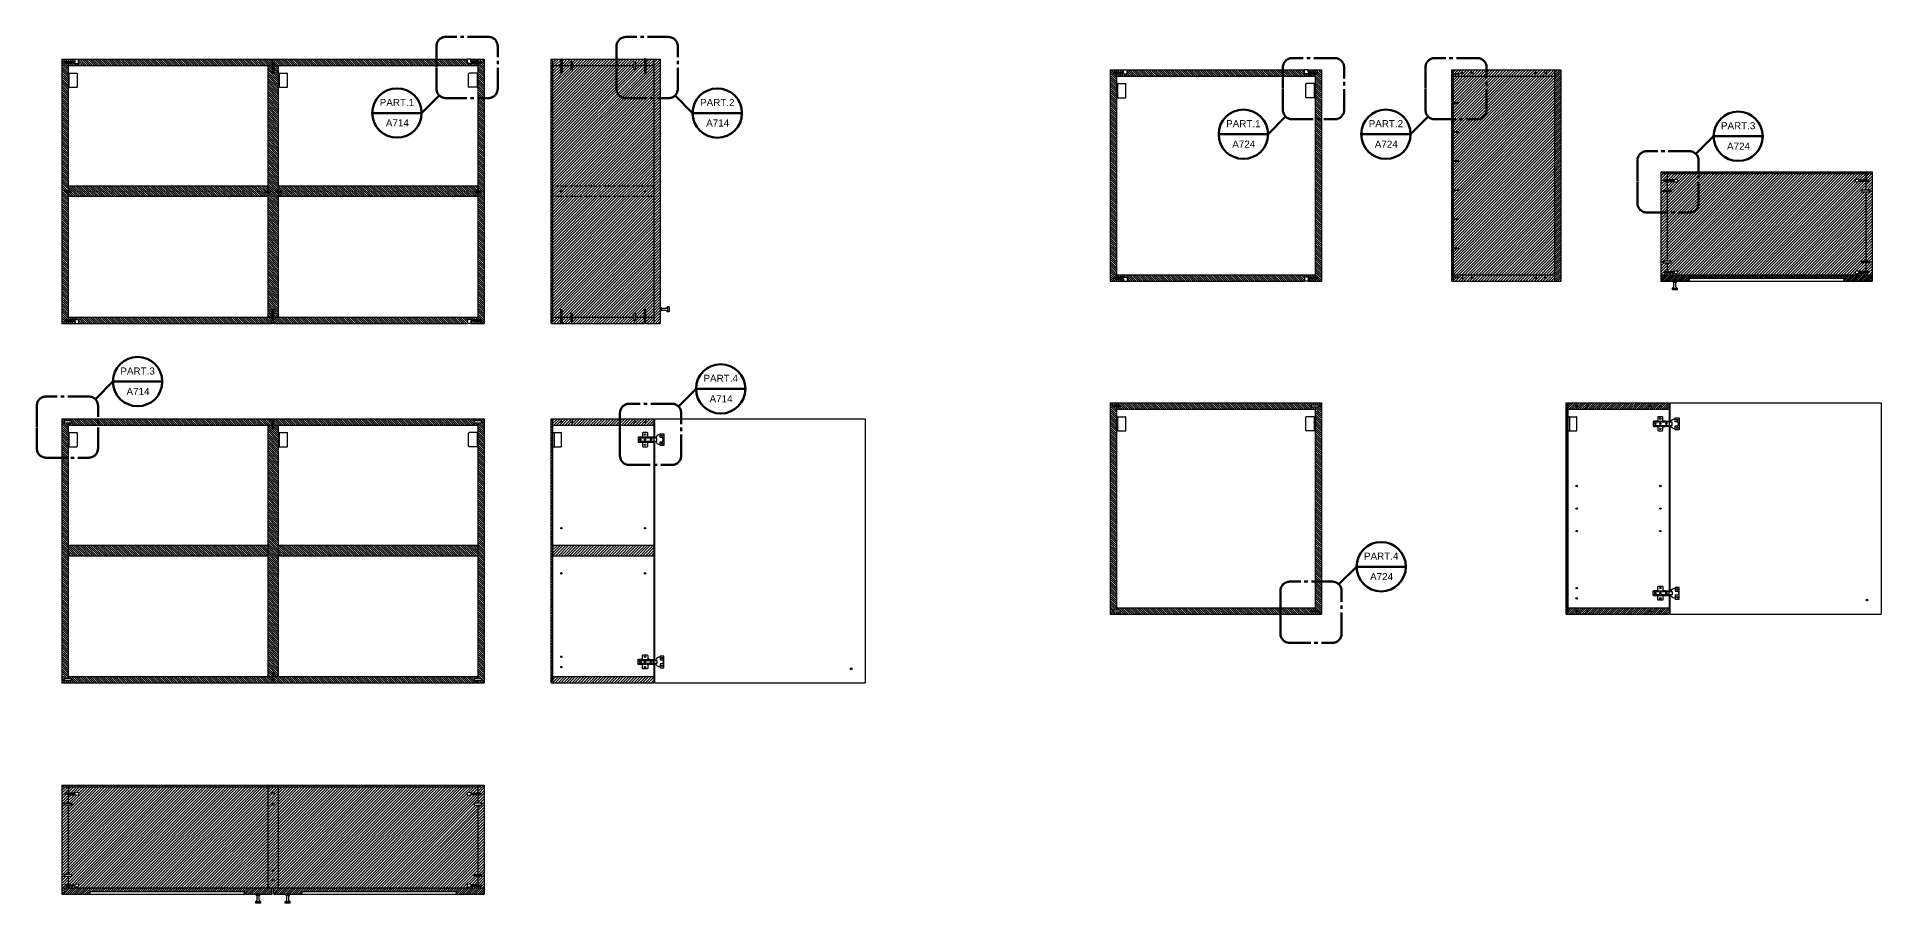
# Model space of a CAD drawing. Header units: centimetres. Extents: x -2268 to 3762, y -1681 to 1458.
# Drawn here: x -883 to -360, y -1681 to -1435 of the extents above; entities that cross this region are included whole.
import ezdxf
from ezdxf.enums import TextEntityAlignment as Align

# ---------------------------------------------------------------- set-up
doc = ezdxf.new("R2010")
doc.units = ezdxf.units.CM
doc.linetypes.add('CENTER2', pattern=[1.125, 0.75, -0.125, 0.125, -0.125])
doc.linetypes.add('Linee Nascoste 2', pattern=[0.015, 0.01, -0.005])
doc.layers.get('0').update_dxf_attribs({"color": 5})
for name, color, linetype, lineweight in [('0_Num_Penna__5', 5, 'Continuous', 18), ('0_Num_Penna__6', 6, 'Continuous', 18), ('A-FURN_Num_Penna__252_Num_Penna__252_Num_Penna__3_Num_Penna__252_Num_Penna__252_Num_Penna__252_Num_Penna__252_Num_Penna__252_Num_Penna__252_Num_Penna__252_Num_Penna__252_Num_Penna__252_Num_Penna__252_Num_Penna__252_Num_Penna__5', 5, 'Continuous', 18), ('A-FURN_Num_Penna__252_Num_Penna__252_Num_Penna__3_Num_Penna__252_Num_Penna__252_Num_Penna__252_Num_Penna__252_Num_Penna__252_Num_Penna__252_Num_Penna__252_Num_Penna__252_Num_Penna__252_Num_Penna__252_Num_Penna__252_Num_Penna__6', 6, 'Continuous', 18), ('A-FURN_Num_Penna__252_Num_Penna__252_Num_Penna__3_Num_Penna__252_Num_Penna__252_Num_Penna__252_Num_Penna__252_Num_Penna__252_Num_Penna__252_Num_Penna__252_Num_Penna__252_Num_Penna__252_Num_Penna__252_Num_Penna__6_Num_Penna__6', 6, 'Continuous', 18), ('A-SECT A-MCUT', 7, 'Continuous', 35), ('A-SECT-PATT_Num_Penna__6_Num_Penna__6_Num_Penna__6_Num_Penna__6_Num_Penna__6_Num_Penna__6_Num_Penna__6_Num_Penna__6_Num_Penna__6_Num_Penna__6_Num_Penna__6_Num_Penna__6_Num_Penna__6_Num_Penna__2', 2, 'Continuous', 18), ('A-SECT-PATT_Num_Penna__6_Num_Penna__6_Num_Penna__6_Num_Penna__6_Num_Penna__6_Num_Penna__6_Num_Penna__6_Num_Penna__6_Num_Penna__6_Num_Penna__6_Num_Penna__6_Num_Penna__6_Num_Penna__6_Num_Penna__6', 6, 'Continuous', 18), ('INFO_Num_Penna__2_Num_Penna__2_Num_Penna__2_Num_Penna__2_Num_Penna__5', 5, 'Continuous', 18), ('PDF _Geometria_Num_Penna__5', 5, 'Continuous', 18), ('PDF10_Geometry_Num_Penna__7_Num_Penna__7_Num_Penna__7_Num_Penna__7_Num_Penna__7_Num_Penna__7_Num_Penna__7_Num_Penna__6', 6, 'Continuous', 18), ('PDF10_Solid Fills_Num_Penna__5_Num_Penna__5_Num_Penna__5_Num_Penna__5_Num_Penna__5_Num_Penna__5_Num_Penna__5_Num_Penna__5', 5, 'Continuous', 18), ('PDF10_Solid Fills_Num_Penna__5_Num_Penna__5_Num_Penna__5_Num_Penna__5_Num_Penna__5_Num_Penna__5_Num_Penna__5_Num_Penna__6', 6, 'Continuous', 18), ('PDF16_Geometry_Num_Penna__5_Num_Penna__5_Num_Penna__5_Num_Penna__5_Num_Penna__5_Num_Penna__5_Num_Penna__5_Num_Penna__5_Num_Penna__5_Num_Penna__5_Num_Penna__5_Num_Penna__5_Num_Penna__5_Num_Penna__5', 5, 'Continuous', 18), ('PDF16_Geometry_Num_Penna__6_Num_Penna__6_Num_Penna__6_Num_Penna__6_Num_Penna__6_Num_Penna__6_Num_Penna__6_Num_Penna__6_Num_Penna__6_Num_Penna__6_Num_Penna__6_Num_Penna__6_Num_Penna__6_Num_Penna__2', 2, 'Continuous', 18), ('PDF16_Geometry_Num_Penna__6_Num_Penna__6_Num_Penna__6_Num_Penna__6_Num_Penna__6_Num_Penna__6_Num_Penna__6_Num_Penna__6_Num_Penna__6_Num_Penna__6_Num_Penna__6_Num_Penna__6_Num_Penna__6_Num_Penna__5', 5, 'Continuous', 18), ('PDF16_Geometry_Num_Penna__6_Num_Penna__6_Num_Penna__6_Num_Penna__6_Num_Penna__6_Num_Penna__6_Num_Penna__6_Num_Penna__6_Num_Penna__6_Num_Penna__6_Num_Penna__6_Num_Penna__6_Num_Penna__6_Num_Penna__6', 6, 'Continuous', 18), ('PDF22_Geometry_Num_Penna__1_Num_Penna__255_Num_Penna__255_Num_Penna__255_Num_Penna__255_Num_Penna__5', 5, 'Continuous', 18), ('PDF22_Geometry_Num_Penna__1_Num_Penna__255_Num_Penna__255_Num_Penna__255_Num_Penna__255_Num_Penna__6', 6, 'Continuous', 18), ('PDF22_Geometry_Num_Penna__1_Num_Penna__255_Num_Penna__3_Num_Penna__3_Num_Penna__5', 5, 'Continuous', 18), ('PDF22_Geometry_Num_Penna__1_Num_Penna__255_Num_Penna__3_Num_Penna__3_Num_Penna__6', 6, 'Continuous', 18), ('PDF22_Geometry_Num_Penna__1_Num_Penna__255_Num_Penna__5_Num_Penna__5_Num_Penna__5', 5, 'Continuous', 18), ('PDF22_Geometry_Num_Penna__1_Num_Penna__255_Num_Penna__5_Num_Penna__5_Num_Penna__6', 6, 'Continuous', 18), ('PDF2_Geometry_Num_Penna__7_Num_Penna__7_Num_Penna__7_Num_Penna__7_Num_Penna__7_Num_Penna__7_Num_Penna__7_Num_Penna__5', 5, 'Continuous', 18), ('PDF2_Geometry_Num_Penna__7_Num_Penna__7_Num_Penna__7_Num_Penna__7_Num_Penna__7_Num_Penna__7_Num_Penna__7_Num_Penna__6', 6, 'Continuous', 18), ('PDF_Geometry_Num_Penna__7_Num_Penna__7_Num_Penna__3_Num_Penna__6_Num_Penna__6_Num_Penna__6_Num_Penna__6_Num_Penna__6_Num_Penna__6_Num_Penna__6_Num_Penna__6_Num_Penna__6_Num_Penna__6_Num_Penna__6', 6, 'Continuous', 18), ('VITE_Num_Penna__5', 5, 'Continuous', 18), ('VITE_Num_Penna__6', 6, 'Continuous', 18), ('viti_Num_Penna__5', 5, 'Continuous', 18), ('viti_Num_Penna__6', 6, 'Continuous', 18)]:
    doc.layers.add(name, color=color, linetype=linetype, lineweight=lineweight)
doc.styles.add('ARIAL', font='Arial.ttf')

msp = doc.modelspace()

# ---------------------------------------------------------------- hatches: boundary and pattern name
at = {"layer": '0_Num_Penna__5', "ltscale": 0.5}
h = msp.add_hatch(dxfattribs=at)
h.set_pattern_fill('JIS_WOOD', color=254, scale=0.6, angle=90)
h.paths.add_polyline_path([(-874.377, -1441.4041), (-876.177, -1441.4041), (-876.177, -1516.4041), (-874.377, -1516.4041), (-874.377, -1515.7007), (-875.2074, -1515.7007), (-875.2074, -1515.6343), (-875.2224, -1515.6343), (-875.277, -1515.6273), (-875.277, -1515.3736), (-875.2224, -1515.3736), (-875.2074, -1515.3736), (-875.2074, -1515.3075), (-874.3776, -1515.3075), (-874.377, -1479.1041), (-875.077, -1479.1041), (-875.1436, -1479.0641), (-875.1436, -1478.7441), (-875.077, -1478.7041), (-874.377, -1478.7041), (-874.377, -1442.5007), (-875.2074, -1442.5007), (-875.2074, -1442.4345), (-875.2224, -1442.4345), (-875.2768, -1442.4345), (-875.277, -1442.3041), (-875.277, -1442.1763), (-875.2282, -1442.1746, -0.06192891), (-875.2224, -1442.1738), (-875.2074, -1442.1738), (-875.2074, -1442.1075), (-874.377, -1442.1075)])
h = msp.add_hatch(dxfattribs=at)
h.set_pattern_fill('JIS_WOOD', color=254, scale=0.6, angle=90)
h.paths.add_polyline_path([(-816.3826, -1441.524), (-816.4769, -1441.524), (-816.477, -1441.4041), (-871.377, -1441.4041), (-871.377, -1442.5614), (-872.377, -1442.5614), (-872.377, -1442.5326), (-874.377, -1442.5326), (-874.377, -1443.2041), (-816.3829, -1443.2041)])
h = msp.add_hatch(dxfattribs=at)
h.set_pattern_fill('JIS_WOOD', color=254, scale=0.6, angle=90)
h.paths.add_polyline_path([(-872.377, -1441.4041), (-874.377, -1441.4041), (-874.377, -1442.0755), (-872.377, -1442.0755)])
h = msp.add_hatch(dxfattribs=at)
h.set_pattern_fill('JIS_WOOD', color=254, scale=0.6, angle=90)
h.paths.add_polyline_path([(-816.3829, -1443.2041), (-817.677, -1443.2041), (-817.677, -1478.7041), (-816.977, -1478.7041), (-816.9103, -1478.7441), (-816.9103, -1479.0641), (-816.977, -1479.1041), (-817.677, -1479.1041), (-817.677, -1514.6041), (-816.3829, -1514.6041), (-816.3829, -1512.4754), (-816.3074, -1512.4754), (-816.3074, -1512.4586), (-816.3004, -1512.4418), (-816.2617, -1512.4178), (-816.0928, -1512.4178), (-816.0538, -1512.4418), (-816.0468, -1512.4586), (-816.0468, -1512.4754), (-815.9713, -1512.4754), (-815.9713, -1514.6041), (-814.677, -1514.6041), (-814.677, -1479.1041), (-815.377, -1479.1041), (-815.4436, -1479.0641), (-815.4436, -1478.7441), (-815.377, -1478.7041), (-814.677, -1478.7041), (-814.677, -1443.2041), (-815.9713, -1443.2041), (-815.971, -1445.3328), (-816.0922, -1445.3903), (-816.2611, -1445.3903), (-816.3829, -1445.3328)])
h = msp.add_hatch(dxfattribs=at)
h.set_pattern_fill('JIS_WOOD', color=254, scale=0.6, angle=90)
h.paths.add_polyline_path([(-760.977, -1441.4041), (-815.877, -1441.4041), (-815.877, -1441.524), (-815.971, -1441.524), (-815.971, -1443.2041), (-757.977, -1443.2041), (-757.977, -1442.5326), (-759.977, -1442.5326), (-759.977, -1442.5614), (-760.977, -1442.5614)])
h.paths.add_polyline_path([(-757.977, -1441.4041), (-759.977, -1441.4041), (-759.977, -1442.0755), (-757.977, -1442.0755)], flags=17)
h = msp.add_hatch(dxfattribs=at)
h.set_pattern_fill('JIS_WOOD', color=254, scale=0.6, angle=90)
h.paths.add_polyline_path([(-756.177, -1441.4041), (-757.977, -1441.4041), (-757.977, -1442.1075), (-757.1465, -1442.1075), (-757.1147, -1442.1808), (-757.0907, -1442.2196), (-757.0907, -1442.3886), (-757.1147, -1442.4275), (-757.1315, -1442.4345), (-757.1465, -1442.4343), (-757.1465, -1442.5007), (-757.977, -1442.5007), (-757.977, -1478.7041), (-757.277, -1478.7041), (-757.2103, -1478.7441), (-757.2103, -1479.0641), (-757.277, -1479.1041), (-757.977, -1479.1041), (-757.977, -1515.3075), (-757.1465, -1515.3075), (-757.077, -1515.4196), (-757.077, -1515.5886), (-757.1465, -1515.7007), (-757.977, -1515.7007), (-757.977, -1516.4041), (-756.177, -1516.4041)])
h = msp.add_hatch(dxfattribs=at)
h.set_pattern_fill('JIS_WOOD', color=254, scale=0.8)
h.paths.add_polyline_path([(-710.7256, -1441.524), (-710.8196, -1441.524), (-710.8196, -1441.4041), (-733.9698, -1441.4041), (-733.9698, -1441.524), (-734.0639, -1441.524), (-734.0639, -1443.2041), (-731.6197, -1443.2041), (-731.6197, -1442.2041), (-731.5197, -1442.1041), (-731.2197, -1442.1041), (-731.1197, -1442.2041), (-731.1197, -1443.2041), (-713.6697, -1443.2041), (-713.6697, -1442.2041), (-713.5697, -1442.1041), (-713.2697, -1442.1041), (-713.1697, -1442.2041), (-713.1697, -1443.2041), (-710.7256, -1443.2041)])
h.paths.add_polyline_path([(-708.0197, -1441.4041), (-710.2196, -1441.4041), (-710.2196, -1441.524), (-710.314, -1441.524), (-710.314, -1443.2041), (-708.0197, -1443.2041)])
h.paths.add_polyline_path([(-734.4755, -1441.524), (-734.5698, -1441.524), (-734.5698, -1441.4041), (-737.2197, -1441.4041), (-737.2197, -1441.8541), (-736.7697, -1441.8541), (-736.7697, -1443.2041), (-734.4755, -1443.2041)])
h = msp.add_hatch(dxfattribs=at)
h.set_pattern_fill('JIS_WOOD', color=254, scale=0.8)
h.paths.add_polyline_path([(-736.7697, -1441.8541), (-737.2197, -1441.8541), (-737.2197, -1515.9541), (-736.7697, -1515.9541)])
h = msp.add_hatch(dxfattribs=at)
h.set_pattern_fill('JIS_WOOD', color=254, scale=0.8)
h.paths.add_polyline_path([(-708.0197, -1443.2041), (-710.314, -1443.2041), (-710.314, -1445.4041), (-710.7256, -1445.4041), (-710.7256, -1443.2041), (-713.1697, -1443.2041), (-713.1697, -1444.2041), (-713.2697, -1444.3041), (-713.5697, -1444.3041), (-713.6697, -1444.2041), (-713.6697, -1443.2041), (-731.1197, -1443.2041), (-731.1197, -1444.2041), (-731.2197, -1444.3041), (-731.5197, -1444.3041), (-731.6197, -1444.2041), (-731.6197, -1443.2041), (-734.0639, -1443.2041), (-734.0639, -1445.4041), (-734.4755, -1445.4041), (-734.4755, -1443.2041), (-736.7697, -1443.2041), (-736.7697, -1477.4041), (-708.0197, -1477.4041)])
h = msp.add_hatch(dxfattribs=at)
h.set_pattern_fill('JIS_WOOD', color=254, scale=0.8)
h.paths.add_polyline_path([(-708.0197, -1441.4041), (-708.0197, -1516.4041), (-706.2197, -1516.4041), (-706.2197, -1441.4041)])
h = msp.add_hatch(dxfattribs=at)
h.set_pattern_fill('JIS_WOOD', color=254, scale=0.6, angle=90)
h.paths.add_polyline_path([(-531.9931, -1444.3742), (-573.6327, -1444.3742), (-573.6327, -1445.5316), (-574.6327, -1445.5316), (-574.6327, -1445.5028), (-576.6327, -1445.5028), (-576.6327, -1446.1742), (-531.9931, -1446.1742)])
h.paths.add_polyline_path([(-523.2327, -1444.3742), (-531.9931, -1444.3742), (-531.9931, -1446.1742), (-520.2327, -1446.1742), (-520.2327, -1445.5028), (-522.2327, -1445.5028), (-522.2327, -1445.5316), (-523.2327, -1445.5316)])
h.paths.add_polyline_path([(-520.2327, -1444.3742), (-522.2327, -1444.3742), (-522.2327, -1445.0456), (-520.2327, -1445.0456)], flags=17)
h.paths.add_polyline_path([(-518.4327, -1444.3742), (-520.2327, -1444.3742), (-520.2327, -1445.0776), (-519.4023, -1445.0776), (-519.4023, -1445.144), (-519.3782, -1445.144, -0.14383162), (-519.3465, -1445.1897, -0.16288803), (-519.3465, -1445.3587, -0.11630749), (-519.3703, -1445.3975, -0.2006468), (-519.3873, -1445.4047), (-519.4023, -1445.4047), (-519.4023, -1445.4708), (-520.2327, -1445.4708), (-520.2327, -1455.386), (-518.4327, -1455.386)])
h.paths.add_polyline_path([(-518.4327, -1455.386), (-520.2327, -1455.386), (-520.2327, -1503.2776), (-519.4023, -1503.2776), (-519.4023, -1503.3293, -0.21696697), (-519.3465, -1503.3897, -0.16288803), (-519.3465, -1503.5587, -0.21720274), (-519.4023, -1503.6187), (-519.4023, -1503.6708), (-520.2327, -1503.6708), (-520.2327, -1504.3742), (-518.4327, -1504.3742)])
h.paths.add_polyline_path([(-520.2327, -1502.5742), (-576.6327, -1502.5742), (-576.6327, -1503.2456), (-574.6327, -1503.2456), (-574.6327, -1503.2169), (-573.6327, -1503.2169), (-573.6327, -1503.2456), (-573.6327, -1504.3742), (-523.2327, -1504.3742), (-523.2327, -1503.2456), (-523.2327, -1503.2169), (-522.2327, -1503.2169), (-522.2327, -1503.2456), (-520.2327, -1503.2456)])
h.paths.add_polyline_path([(-520.2327, -1503.7028), (-522.2327, -1503.7028), (-522.2327, -1504.3742), (-520.2327, -1504.3742)], flags=17)
h.paths.add_polyline_path([(-574.6327, -1503.7028), (-576.6327, -1503.7028), (-576.6327, -1504.3742), (-574.6327, -1504.3742)], flags=17)
h.paths.add_polyline_path([(-576.6327, -1503.7028), (-576.6327, -1503.6708), (-577.4632, -1503.6708), (-577.4632, -1503.6044), (-577.4872, -1503.6044, -0.14383162), (-577.519, -1503.5587, -0.16288803), (-577.519, -1503.3897, -0.11630749), (-577.4952, -1503.3509, -0.2006468), (-577.4781, -1503.3437), (-577.4632, -1503.3437), (-577.4632, -1503.2776), (-576.6327, -1503.2776), (-576.6327, -1503.2456), (-576.6327, -1445.5028), (-576.6327, -1445.4708), (-577.4632, -1445.4708), (-577.4632, -1445.4047), (-577.4873, -1445.4047, -0.14357363), (-577.519, -1445.3587, -0.16288803), (-577.519, -1445.1897, -0.11687713), (-577.495, -1445.151, -0.19877467), (-577.4782, -1445.144), (-577.4632, -1445.144), (-577.4632, -1445.0776), (-576.6327, -1445.0776), (-576.6327, -1445.0456), (-576.6327, -1444.3742), (-578.4327, -1444.3742), (-578.4327, -1504.3742), (-576.6327, -1504.3742)])
h.paths.add_polyline_path([(-574.6327, -1444.3742), (-576.6327, -1444.3742), (-576.6327, -1445.0456), (-574.6327, -1445.0456)], flags=17)
h = msp.add_hatch(dxfattribs=at)
h.set_pattern_fill('JIS_WOOD', color=254, scale=0.8)
h.paths.add_polyline_path([(-474.1412, -1458.4462), (-481.0171, -1458.4462), (-481.0171, -1461.9269), (-479.5734, -1461.9269), (-479.407, -1461.9992), (-479.5734, -1462.0715), (-481.0171, -1462.0715), (-481.0171, -1470.1769), (-479.5734, -1470.1769), (-479.407, -1470.2492), (-479.5734, -1470.3215), (-481.0171, -1470.3215), (-481.0171, -1478.4269), (-479.5734, -1478.4269), (-479.407, -1478.4992), (-479.5734, -1478.5715), (-481.0171, -1478.5715), (-481.0171, -1486.6769), (-479.5734, -1486.6769), (-479.407, -1486.7492), (-479.5734, -1486.8215), (-481.0171, -1486.8215), (-481.0171, -1494.9269), (-479.5734, -1494.9269), (-479.407, -1494.9992), (-479.5734, -1495.0715), (-481.0171, -1495.0715), (-481.0171, -1502.5742), (-452.2671, -1502.5742), (-452.2671, -1446.1742), (-471.5361, -1446.1742), (-471.5361, -1455.841, -0.41421356)])
h.paths.add_polyline_path([(-481.0171, -1453.6769), (-479.5734, -1453.6769), (-479.407, -1453.7492), (-479.5734, -1453.8215), (-481.0171, -1453.8215), (-481.0171, -1458.4462), (-474.1412, -1458.4462, 0.41421356), (-471.5361, -1455.841), (-471.5361, -1446.1742), (-481.0171, -1446.1742)], flags=17)
h.paths.add_polyline_path([(-481.4671, -1444.3742), (-481.4671, -1444.8242), (-481.0171, -1444.8242), (-481.0171, -1445.4269), (-479.5734, -1445.4269), (-479.407, -1445.4992), (-479.5734, -1445.5715), (-481.0171, -1445.5715), (-481.0171, -1446.1742), (-471.5361, -1446.1742), (-471.5361, -1444.3742)])
h.paths.add_polyline_path([(-478.3171, -1445.2742, -1), (-478.7171, -1445.2742, -1)], flags=16)
h.paths.add_polyline_path([(-475.3671, -1445.2742, -1), (-475.8671, -1445.2742, -1)], flags=16)
h.paths.add_polyline_path([(-452.2671, -1446.1742), (-452.2671, -1444.3742), (-471.5361, -1444.3742), (-471.5361, -1446.1742)])
h.paths.add_polyline_path([(-457.4171, -1445.2742, -1), (-457.9171, -1445.2742, -1)], flags=16)
h.paths.add_polyline_path([(-454.5671, -1445.2742, -1), (-454.9671, -1445.2742, -1)], flags=16)
h.paths.add_polyline_path([(-452.2671, -1504.3742), (-452.2671, -1502.5742), (-481.0171, -1502.5742), (-481.0171, -1503.1769), (-479.5734, -1503.1769), (-479.407, -1503.2492), (-479.5734, -1503.3215), (-481.0171, -1503.3215), (-481.0171, -1503.9242), (-481.4671, -1503.9242), (-481.4671, -1504.3742)])
h.paths.add_polyline_path([(-478.7171, -1503.4742, -1), (-478.3171, -1503.4742, -1)], flags=16)
h.paths.add_polyline_path([(-475.3671, -1503.4742, -1), (-475.8671, -1503.4742, -1)], flags=16)
h.paths.add_polyline_path([(-457.4171, -1503.4742, -1), (-457.9171, -1503.4742, -1)], flags=16)
h.paths.add_polyline_path([(-454.5671, -1503.4742, -1), (-454.9671, -1503.4742, -1)], flags=16)
h = msp.add_hatch(dxfattribs=at)
h.set_pattern_fill('JIS_WOOD', color=254, scale=0.4)
h.paths.add_polyline_path([(-481.0171, -1444.8242), (-481.4671, -1444.8242), (-481.4671, -1445.3492), (-481.4071, -1445.3492), (-481.4071, -1445.4269), (-481.0171, -1445.4269)])
h.paths.add_polyline_path([(-481.0171, -1445.5715), (-481.4071, -1445.5715), (-481.4071, -1445.6492), (-481.4671, -1445.6492), (-481.4671, -1453.5992), (-481.4071, -1453.5992), (-481.4071, -1453.6769), (-481.0171, -1453.6769)])
h.paths.add_polyline_path([(-481.0171, -1454.2737), (-481.4671, -1454.2737), (-481.4671, -1461.8492), (-481.4071, -1461.8492), (-481.4071, -1461.9269), (-481.0171, -1461.9269)])
h.paths.add_polyline_path([(-481.0171, -1462.0715), (-481.4071, -1462.0715), (-481.4071, -1462.1492), (-481.4671, -1462.1492), (-481.4671, -1470.0992), (-481.4071, -1470.0992), (-481.4071, -1470.1769), (-481.0171, -1470.1769)])
h.paths.add_polyline_path([(-481.0171, -1470.3215), (-481.4071, -1470.3215), (-481.4071, -1470.3992), (-481.4671, -1470.3992), (-481.4671, -1478.3492), (-481.4071, -1478.3492), (-481.4071, -1478.4269), (-481.0171, -1478.4269)])
h.paths.add_polyline_path([(-481.0171, -1478.5715), (-481.4071, -1478.5715), (-481.4071, -1478.6492), (-481.4671, -1478.6492), (-481.4671, -1486.5992), (-481.4071, -1486.5992), (-481.4071, -1486.6769), (-481.0171, -1486.6769)])
h.paths.add_polyline_path([(-481.0171, -1486.8215), (-481.4071, -1486.8215), (-481.4071, -1486.8992), (-481.4671, -1486.8992), (-481.4671, -1494.8492), (-481.4071, -1494.8492), (-481.4071, -1494.9269), (-481.0171, -1494.9269)])
h.paths.add_polyline_path([(-481.0171, -1495.0715), (-481.4071, -1495.0715), (-481.4071, -1495.1492), (-481.4671, -1495.1492), (-481.4671, -1503.0992), (-481.4071, -1503.0992), (-481.4071, -1503.1769), (-481.0171, -1503.1769), (-481.0171, -1502.5742)])
h.paths.add_polyline_path([(-481.0171, -1503.3215), (-481.4071, -1503.3215), (-481.4071, -1503.3992), (-481.4671, -1503.3992), (-481.4671, -1503.9242), (-481.0171, -1503.9242)])
h = msp.add_hatch(dxfattribs=at)
h.set_pattern_fill('JIS_WOOD', color=254, scale=0.6)
h.paths.add_polyline_path([(-450.4671, -1444.3742), (-452.2671, -1444.3742), (-452.2671, -1504.3742), (-450.4671, -1504.3742)])
h = msp.add_hatch(dxfattribs=at)
h.set_pattern_fill('JIS_WOOD', color=254, scale=0.8)
h.set_pattern_definition([(45, (156.36566, 116.6547), (-0.4, 0.4), [])])
h.paths.add_polyline_path([(-363.8671, -1479.0276), (-364.8671, -1479.0276), (-364.9671, -1478.9276), (-364.9671, -1478.6276), (-364.8671, -1478.5276), (-363.8671, -1478.5276), (-363.8671, -1476.1028), (-365.9224, -1476.1028, -0.78690347), (-366.8671, -1475.8742, -0.78690044), (-365.9224, -1475.6456), (-363.867, -1475.6456), (-363.8671, -1473.8242), (-420.2671, -1473.8242), (-420.2671, -1475.6456), (-418.2118, -1475.6456, -0.78690044), (-417.2671, -1475.8742, -0.78690347), (-418.2118, -1476.1028), (-420.2671, -1476.1028), (-420.2671, -1478.5276), (-419.2671, -1478.5276), (-419.1671, -1478.6276), (-419.1671, -1478.9276), (-419.2671, -1479.0276), (-420.2671, -1479.0276), (-420.2671, -1498.7208), (-419.2671, -1498.7208), (-419.1671, -1498.8208), (-419.1671, -1499.1208), (-419.2671, -1499.2208), (-420.2671, -1499.2208), (-420.2671, -1501.6456), (-418.2118, -1501.6456, -0.78690347), (-417.2671, -1501.8742, -0.78690044), (-418.2118, -1502.1028), (-420.2671, -1502.1028), (-420.2671, -1502.5742), (-363.8671, -1502.5742), (-363.8671, -1502.1028), (-365.9224, -1502.1028, -0.78690044), (-366.8671, -1501.8742, -0.78690347), (-365.9224, -1501.6456), (-363.8671, -1501.6456), (-363.8671, -1499.2208), (-364.8671, -1499.2208), (-364.9671, -1499.1208), (-364.9671, -1498.8208), (-364.8671, -1498.7208), (-363.8671, -1498.7208)])
h.paths.add_polyline_path([(-362.0671, -1473.3742), (-362.5171, -1473.3742), (-362.5171, -1473.8242), (-363.8671, -1473.8242), (-363.867, -1475.6776), (-363.0366, -1475.6776), (-363.0366, -1475.7437), (-363.0217, -1475.7437, -0.20103576), (-363.0046, -1475.7509, -0.11630749), (-362.9808, -1475.7897, -0.16288803), (-362.9808, -1475.9587, -0.11687713), (-363.0048, -1475.9974, -0.19877467), (-363.0216, -1476.0044), (-363.0366, -1476.0044), (-363.0366, -1476.0708), (-363.8671, -1476.0708), (-363.8671, -1476.1028), (-363.8671, -1478.5276), (-362.8671, -1478.5276), (-362.7671, -1478.6276), (-362.7671, -1478.9276), (-362.8671, -1479.0276), (-363.8671, -1479.0276), (-363.8671, -1498.7208), (-362.8671, -1498.7208), (-362.7671, -1498.8208), (-362.7671, -1499.1208), (-362.8671, -1499.2208), (-363.8671, -1499.2208), (-363.8671, -1501.6456), (-363.8671, -1501.6776), (-363.0366, -1501.6776), (-363.0366, -1501.744), (-363.0217, -1501.744, -0.19953037), (-363.0048, -1501.751, -0.11687713), (-362.9808, -1501.7897, -0.16288803), (-362.9808, -1501.9587, -0.11630749), (-363.0046, -1501.9975, -0.2006468), (-363.0217, -1502.0047), (-363.0366, -1502.0047), (-363.0366, -1502.0708), (-363.8671, -1502.0708), (-363.8671, -1502.5742), (-362.0671, -1502.5742)])
h.paths.add_polyline_path([(-420.2671, -1473.8242), (-421.6171, -1473.8242), (-421.6171, -1473.3742), (-422.0671, -1473.3742), (-422.0671, -1502.5742), (-420.2671, -1502.5742), (-420.2671, -1502.1028), (-420.2671, -1502.1028), (-421.0975, -1502.0708), (-420.2671, -1502.0708), (-420.2671, -1502.1028), (-418.2118, -1502.1028, -0.11925654), (-418.2671, -1501.8742, -0.11925464), (-418.2118, -1501.6456), (-420.2671, -1501.6456), (-420.2671, -1499.2208), (-421.2671, -1499.2208), (-421.3671, -1499.1208), (-421.3671, -1498.8208), (-421.2671, -1498.7208), (-420.2671, -1498.7208), (-420.2671, -1479.0276), (-421.2671, -1479.0276), (-421.3671, -1478.9276), (-421.3671, -1478.6276), (-421.2671, -1478.5276), (-420.2671, -1478.5276), (-420.2671, -1476.1028), (-418.2118, -1476.1028, -0.11925464), (-418.2671, -1475.8742, -0.11925654), (-418.2118, -1475.6456), (-420.2671, -1475.6456), (-421.0975, -1475.6776), (-420.2671, -1475.6776)])
h = msp.add_hatch(dxfattribs=at)
h.set_pattern_fill('JIS_WOOD', color=254, scale=0.5)
h.set_pattern_definition([(45, (156.36566, 116.6547), (-0.25, 0.25), [])])
h.paths.add_polyline_path([(-362.0671, -1502.5742), (-422.0671, -1502.5742), (-422.0671, -1504.3742), (-414.0671, -1504.3742), (-414.0671, -1503.5742), (-370.0671, -1503.5742), (-370.0671, -1504.3742), (-362.0671, -1504.3742)])
h.paths.add_polyline_path([(-362.5171, -1473.3742), (-421.6171, -1473.3742), (-421.6171, -1473.8242), (-362.5171, -1473.8242)])
h = msp.add_hatch(dxfattribs=at)
h.set_pattern_fill('JIS_WOOD', color=254, scale=0.6, angle=90)
h.paths.add_polyline_path([(-817.677, -1479.1441), (-817.7436, -1479.1441), (-817.7436, -1479.1041), (-818.4436, -1479.1041), (-818.5103, -1479.0641), (-818.5103, -1478.7441), (-818.4436, -1478.7041), (-817.7436, -1478.7041), (-817.7436, -1478.6641), (-817.677, -1478.6641), (-817.677, -1477.4041), (-874.377, -1477.4041), (-874.377, -1478.6641), (-874.3103, -1478.6641), (-874.3103, -1478.7041), (-873.6103, -1478.7041), (-873.5436, -1478.7441), (-873.5436, -1479.0641), (-873.6103, -1479.1041), (-874.3103, -1479.1041), (-874.3103, -1479.1441), (-874.377, -1479.1441), (-874.377, -1480.4041), (-817.677, -1480.4041)])
h = msp.add_hatch(dxfattribs=at)
h.set_pattern_fill('JIS_WOOD', color=254, scale=0.6, angle=90)
h.paths.add_polyline_path([(-757.977, -1479.1441), (-758.0436, -1479.1441), (-758.0436, -1479.1041), (-758.7436, -1479.1041), (-758.8103, -1479.0641), (-758.8103, -1478.7441), (-758.7436, -1478.7041), (-758.0436, -1478.7041), (-758.0436, -1478.6641), (-757.977, -1478.6641), (-757.977, -1477.4041), (-814.677, -1477.4041), (-814.677, -1478.6641), (-814.6103, -1478.6641), (-814.6103, -1478.7041), (-813.9103, -1478.7041), (-813.8436, -1478.7441), (-813.8436, -1479.0641), (-813.9103, -1479.1041), (-814.6103, -1479.1041), (-814.6103, -1479.1441), (-814.677, -1479.1441), (-814.677, -1480.4041), (-757.977, -1480.4041)])
h = msp.add_hatch(dxfattribs=at)
h.set_pattern_fill('JIS_WOOD', color=254, scale=0.8)
h.paths.add_polyline_path([(-708.0197, -1477.4041), (-736.7697, -1477.4041), (-736.7697, -1480.4041), (-708.0197, -1480.4041)])
h.paths.add_polyline_path([(-734.1197, -1478.9041, -1), (-734.4197, -1478.9041, -1)], flags=16)
h.paths.add_polyline_path([(-710.6697, -1478.9041, -1), (-710.3697, -1478.9041, -1)], flags=16)
h = msp.add_hatch(dxfattribs=at)
h.set_pattern_fill('JIS_WOOD', color=254, scale=0.8)
h.paths.add_polyline_path([(-708.0197, -1480.4041), (-736.7697, -1480.4041), (-736.7697, -1514.6041), (-734.4755, -1514.6041), (-734.4755, -1512.4754), (-734.4, -1512.4492), (-734.4, -1512.4754), (-734.1394, -1512.4754), (-734.0639, -1512.4754), (-734.0639, -1514.6041), (-731.6197, -1514.6041), (-731.6197, -1513.6041), (-731.5197, -1513.5041), (-731.2197, -1513.5041), (-731.1197, -1513.6041), (-731.1197, -1514.6041), (-713.6697, -1514.6041), (-713.6697, -1513.6041), (-713.5697, -1513.5041), (-713.2697, -1513.5041), (-713.1697, -1513.6041), (-713.1697, -1514.6041), (-710.7256, -1514.6041), (-710.7256, -1512.4754), (-710.6501, -1512.4492), (-710.6501, -1512.4754), (-710.3895, -1512.4754), (-710.314, -1512.4754), (-710.314, -1514.6041), (-708.0197, -1514.6041)])
h = msp.add_hatch(dxfattribs=at)
h.set_pattern_fill('JIS_WOOD', color=254, scale=0.6, angle=90)
h.paths.add_polyline_path([(-816.3829, -1514.6041), (-874.377, -1514.6041), (-874.377, -1515.2755), (-872.377, -1515.2755), (-872.377, -1515.2467), (-871.377, -1515.2467), (-871.377, -1516.4041), (-816.477, -1516.4041), (-816.477, -1516.2841), (-816.3829, -1516.2841)])
h = msp.add_hatch(dxfattribs=at)
h.set_pattern_fill('JIS_WOOD', color=254, scale=0.6, angle=90)
h.paths.add_polyline_path([(-872.377, -1515.7326), (-874.377, -1515.7326), (-874.377, -1516.4041), (-872.377, -1516.4041)])
h = msp.add_hatch(dxfattribs=at)
h.set_pattern_fill('JIS_WOOD', color=254, scale=0.6, angle=90)
h.paths.add_polyline_path([(-760.977, -1515.2467), (-759.977, -1515.2467), (-759.977, -1515.2755), (-757.977, -1515.2755), (-757.977, -1514.6041), (-815.9713, -1514.6041), (-815.9713, -1516.2841), (-815.877, -1516.2841), (-815.877, -1516.4041), (-760.977, -1516.4041)])
h.paths.add_polyline_path([(-757.977, -1515.7326), (-759.977, -1515.7326), (-759.977, -1516.4041), (-757.977, -1516.4041)], flags=17)
h = msp.add_hatch(dxfattribs=at)
h.set_pattern_fill('JIS_WOOD', color=254, scale=0.8)
h.paths.add_polyline_path([(-734.4755, -1514.6041), (-736.7697, -1514.6041), (-736.7697, -1515.9541), (-737.2197, -1515.9541), (-737.2197, -1516.4041), (-734.5698, -1516.4041), (-734.5698, -1516.2841), (-734.4755, -1516.2841)])
h = msp.add_hatch(dxfattribs=at)
h.set_pattern_fill('JIS_WOOD', color=254, scale=0.8)
h.paths.add_polyline_path([(-710.7256, -1514.6041), (-713.1697, -1514.6041), (-713.1697, -1515.6041), (-713.2697, -1515.7041), (-713.5697, -1515.7041), (-713.6697, -1515.6041), (-713.6697, -1514.6041), (-731.1197, -1514.6041), (-731.1197, -1515.6041), (-731.2197, -1515.7041), (-731.5197, -1515.7041), (-731.6197, -1515.6041), (-731.6197, -1514.6041), (-734.0639, -1514.6041), (-734.0639, -1516.2841), (-733.9698, -1516.2841), (-733.9698, -1516.4041), (-710.8196, -1516.4041), (-710.8196, -1516.2841), (-710.7256, -1516.2841)])
h = msp.add_hatch(dxfattribs=at)
h.set_pattern_fill('JIS_WOOD', color=254, scale=0.8)
h.paths.add_polyline_path([(-708.0197, -1514.6041), (-710.314, -1514.6041), (-710.314, -1516.2841), (-710.2196, -1516.2841), (-710.2196, -1516.4041), (-708.0197, -1516.4041)])
h = msp.add_hatch(dxfattribs=at)
h.set_pattern_fill('JIS_WOOD', color=254, scale=0.6, angle=90)
h.set_pattern_definition([(135, (0, -18.84785), (-0.3, -0.3), [])])
h.paths.add_polyline_path([(-521.3327, -1539.6865), (-521.2327, -1539.5865), (-520.2327, -1539.5865), (-520.2327, -1538.9365), (-576.6327, -1538.9365), (-576.6327, -1539.5865), (-575.6327, -1539.5865), (-575.5327, -1539.6865), (-575.5327, -1539.9865), (-575.6327, -1540.0865), (-576.6327, -1540.0865), (-576.6327, -1540.7365), (-520.2327, -1540.7365), (-520.2327, -1540.0865), (-521.2327, -1540.0865), (-521.3327, -1539.9865)])
h.paths.add_polyline_path([(-576.6327, -1540.0865), (-577.6327, -1540.0865), (-577.7327, -1539.9865), (-577.7327, -1539.6865), (-577.6327, -1539.5865), (-576.6327, -1539.5865), (-576.6327, -1538.9365), (-578.4327, -1538.9365), (-578.4327, -1598.9365), (-576.6327, -1598.9365), (-576.6327, -1598.2865), (-577.6327, -1598.2865), (-577.7327, -1598.1865), (-577.7327, -1597.8865), (-577.6327, -1597.7865), (-576.6327, -1597.7865)])
h.paths.add_polyline_path([(-518.4327, -1538.9365), (-520.2327, -1538.9365), (-520.2327, -1539.5865), (-519.2327, -1539.5865), (-519.1327, -1539.6865), (-519.1327, -1539.9865), (-519.2327, -1540.0865), (-520.2327, -1540.0865), (-520.2327, -1540.7365), (-520.2327, -1597.7865), (-519.2327, -1597.7865), (-519.1327, -1597.8865), (-519.1327, -1598.1865), (-519.2327, -1598.2865), (-520.2327, -1598.2865), (-520.2327, -1598.9365), (-518.4327, -1598.9365)])
h.paths.add_polyline_path([(-521.3327, -1597.8865), (-521.2327, -1597.7865), (-520.2327, -1597.7865), (-520.2327, -1597.1365), (-576.6327, -1597.1365), (-576.6327, -1597.7865), (-575.6327, -1597.7865), (-575.5327, -1597.8865), (-575.5327, -1598.1865), (-575.6327, -1598.2865), (-576.6327, -1598.2865), (-576.6327, -1598.9365), (-520.2327, -1598.9365), (-520.2327, -1598.2865), (-521.2327, -1598.2865), (-521.3327, -1598.1865)])
h = msp.add_hatch(dxfattribs=at)
h.set_pattern_fill('JIS_WOOD', color=254, scale=0.6)
h.paths.add_polyline_path([(-419.7209, -1538.9365), (-448.9209, -1538.9365), (-448.9209, -1539.3865), (-448.4709, -1539.3865), (-448.4709, -1540.7365), (-419.7209, -1540.7365)])
h.paths.add_polyline_path([(-443.3209, -1539.8365, -1), (-442.8209, -1539.8365, -1)], flags=16)
h.paths.add_polyline_path([(-446.1709, -1539.8365, -1), (-445.7709, -1539.8365, -1)], flags=16)
h.paths.add_polyline_path([(-424.8709, -1539.8365, -1), (-425.3709, -1539.8365, -1)], flags=16)
h.paths.add_polyline_path([(-422.0209, -1539.8365, -1), (-422.4209, -1539.8365, -1)], flags=16)
h.paths.add_polyline_path([(-419.7209, -1597.1365), (-448.4709, -1597.1365), (-448.4709, -1598.4865), (-448.9209, -1598.4865), (-448.9209, -1598.9365), (-419.7209, -1598.9365)])
h.paths.add_polyline_path([(-424.8709, -1598.0365, -1), (-425.3709, -1598.0365, -1)], flags=16)
h.paths.add_polyline_path([(-422.0209, -1598.0365, -1), (-422.4209, -1598.0365, -1)], flags=16)
h.paths.add_polyline_path([(-443.3209, -1598.0365, -1), (-442.8209, -1598.0365, -1)], flags=16)
h.paths.add_polyline_path([(-446.1709, -1598.0365, -1), (-445.7709, -1598.0365, -1)], flags=16)
h = msp.add_hatch(dxfattribs=at)
h.set_pattern_fill('JIS_WOOD', color=254, scale=0.4)
h.paths.add_polyline_path([(-448.4709, -1539.3865), (-448.9209, -1539.3865), (-448.9209, -1598.4865), (-448.4709, -1598.4865)])
h = msp.add_hatch(dxfattribs=at)
h.set_pattern_fill('JIS_WOOD', color=254, scale=0.6, angle=90)
h.paths.add_polyline_path([(-874.377, -1544.5855), (-875.377, -1544.5855), (-875.477, -1544.4855), (-875.477, -1544.1855), (-875.377, -1544.0855), (-874.377, -1544.0855), (-874.377, -1543.4355), (-876.177, -1543.4355), (-876.177, -1618.4355), (-874.377, -1618.4355), (-874.377, -1617.7855), (-875.377, -1617.7855), (-875.477, -1617.6855), (-875.477, -1617.3855), (-875.377, -1617.2855), (-874.377, -1617.2855)])
h = msp.add_hatch(dxfattribs=at)
h.set_pattern_fill('JIS_WOOD', color=254, scale=0.6, angle=90)
h.paths.add_polyline_path([(-816.327, -1544.1355), (-816.027, -1544.1355), (-815.927, -1544.2355), (-815.927, -1545.2355), (-757.977, -1545.2355), (-757.977, -1544.5855), (-758.977, -1544.5855), (-759.077, -1544.4855), (-759.077, -1544.1855), (-758.977, -1544.0855), (-757.977, -1544.0855), (-757.977, -1543.4355), (-874.377, -1543.4355), (-874.377, -1544.0855), (-873.377, -1544.0855), (-873.277, -1544.1855), (-873.277, -1544.4855), (-873.377, -1544.5855), (-874.377, -1544.5855), (-874.377, -1545.2355), (-816.427, -1545.2355), (-816.427, -1544.2355)])
h = msp.add_hatch(dxfattribs=at)
h.set_pattern_fill('JIS_WOOD', color=254, scale=0.6, angle=90)
h.paths.add_polyline_path([(-756.177, -1543.4355), (-757.977, -1543.4355), (-757.977, -1544.0855), (-756.977, -1544.0855), (-756.877, -1544.1855), (-756.877, -1544.4855), (-756.977, -1544.5855), (-757.977, -1544.5855), (-757.977, -1616.6355), (-757.977, -1617.2855), (-756.977, -1617.2855), (-756.877, -1617.3855), (-756.877, -1617.6855), (-756.977, -1617.7855), (-757.977, -1617.7855), (-757.977, -1618.4355), (-756.177, -1618.4355)])
h = msp.add_hatch(dxfattribs=at)
h.set_pattern_fill('JIS_WOOD', color=254, scale=0.8)
h.paths.add_polyline_path([(-708.0197, -1543.4355), (-737.2197, -1543.4355), (-737.2197, -1543.8855), (-736.7697, -1543.8855), (-736.7697, -1545.2355), (-708.0197, -1545.2355)])
h.paths.add_polyline_path([(-731.6197, -1544.3355, -1), (-731.1197, -1544.3355, -1)], flags=16)
h.paths.add_polyline_path([(-734.4697, -1544.3355, -1), (-734.0697, -1544.3355, -1)], flags=16)
h.paths.add_polyline_path([(-713.1697, -1544.3355, -1), (-713.6697, -1544.3355, -1)], flags=16)
h.paths.add_polyline_path([(-710.3197, -1544.3355, -1), (-710.7197, -1544.3355, -1)], flags=16)
h.paths.add_polyline_path([(-708.0197, -1616.6355), (-736.7697, -1616.6355), (-736.7697, -1617.9855), (-737.2197, -1617.9855), (-737.2197, -1618.4355), (-708.0197, -1618.4355)])
h.paths.add_polyline_path([(-736.7697, -1543.8855), (-737.2197, -1543.8855), (-737.2197, -1617.9855), (-736.7697, -1617.9855), (-736.7697, -1616.6355)])
at = {"layer": '0_Num_Penna__5'}
h = msp.add_hatch(dxfattribs=at)
h.set_pattern_fill('JIS_WOOD', color=254, scale=0.6, angle=90)
h.paths.add_polyline_path([(-814.677, -1545.2355), (-815.927, -1545.2355), (-815.927, -1546.2355), (-816.027, -1546.3355), (-816.327, -1546.3355), (-816.427, -1546.2355), (-816.427, -1545.2355), (-817.677, -1545.2355), (-817.677, -1616.6355), (-816.427, -1616.6355), (-816.427, -1615.6355), (-816.327, -1615.5355), (-816.027, -1615.5355), (-815.927, -1615.6355), (-815.927, -1616.6355), (-814.677, -1616.6355)])
h = msp.add_hatch(dxfattribs=at)
h.set_pattern_fill('JIS_WOOD', color=254, scale=0.6, angle=90)
h.paths.add_polyline_path([(-817.677, -1579.4355), (-874.377, -1579.4355), (-874.377, -1582.4355), (-817.677, -1582.4355)])
h = msp.add_hatch(dxfattribs=at)
h.set_pattern_fill('JIS_WOOD', color=254, scale=0.6, angle=90)
h.paths.add_polyline_path([(-757.977, -1579.4355), (-814.677, -1579.4355), (-814.677, -1582.4355), (-757.977, -1582.4355)])
h = msp.add_hatch(dxfattribs=at)
h.set_pattern_fill('JIS_WOOD', color=254, scale=0.8)
h.paths.add_polyline_path([(-708.0197, -1579.4355), (-736.7697, -1579.4355), (-736.7697, -1582.4355), (-708.0197, -1582.4355)])
at = {"layer": '0_Num_Penna__5', "ltscale": 0.5}
h = msp.add_hatch(dxfattribs=at)
h.set_pattern_fill('JIS_WOOD', color=254, scale=0.6, angle=90)
h.paths.add_polyline_path([(-816.427, -1616.6355), (-874.377, -1616.6355), (-874.377, -1617.2855), (-873.377, -1617.2855), (-873.277, -1617.3855), (-873.277, -1617.6855), (-873.377, -1617.7855), (-874.377, -1617.7855), (-874.377, -1618.4355), (-757.977, -1618.4355), (-757.977, -1617.7855), (-758.977, -1617.7855), (-759.077, -1617.6855), (-759.077, -1617.3855), (-758.977, -1617.2855), (-757.977, -1617.2855), (-757.977, -1616.6355), (-815.927, -1616.6355), (-815.927, -1617.6355), (-816.027, -1617.7355), (-816.327, -1617.7355), (-816.427, -1617.6355)])
h = msp.add_hatch(dxfattribs=at)
h.set_pattern_fill('JIS_WOOD', color=254, scale=0.8)
h.paths.add_polyline_path([(-759.0769, -1652.702), (-758.9769, -1652.602), (-757.977, -1652.602), (-757.977, -1650.1771), (-760.0323, -1650.1771, -0.78690347), (-760.977, -1649.9486, -0.78690044), (-760.0323, -1649.72), (-757.977, -1649.72), (-757.977, -1647.8986), (-814.677, -1647.8986), (-814.677, -1676.6486), (-757.977, -1676.6486), (-757.977, -1676.1771), (-760.0323, -1676.1771, -0.78690044), (-760.977, -1675.9486, -0.78690347), (-760.0323, -1675.72), (-757.977, -1675.72), (-757.977, -1673.2952), (-758.9769, -1673.2952), (-759.0769, -1673.1952), (-759.0769, -1672.8952), (-758.9769, -1672.7952), (-757.977, -1672.7952), (-757.977, -1653.102), (-758.9769, -1653.102), (-759.0769, -1653.002)])
h.paths.add_polyline_path([(-817.677, -1647.8986), (-874.377, -1647.8986), (-874.377, -1649.72), (-872.3216, -1649.72, -0.78690044), (-871.377, -1649.9486, -0.78690347), (-872.3216, -1650.1771), (-874.377, -1650.1771), (-874.377, -1652.602), (-873.377, -1652.602), (-873.277, -1652.702), (-873.277, -1653.002), (-873.377, -1653.102), (-874.377, -1653.102), (-874.377, -1672.7952), (-873.377, -1672.7952), (-873.277, -1672.8952), (-873.277, -1673.1952), (-873.377, -1673.2952), (-874.377, -1673.2952), (-874.377, -1675.72), (-872.3216, -1675.72, -0.78690347), (-871.377, -1675.9486, -0.78690044), (-872.3216, -1676.1771), (-874.377, -1676.1771), (-874.377, -1676.6486), (-817.677, -1676.6486)])
h.paths.add_polyline_path([(-756.627, -1647.4486), (-875.727, -1647.4486), (-875.727, -1647.8986), (-756.627, -1647.8986)])
h.paths.add_polyline_path([(-756.177, -1647.4486), (-756.627, -1647.4486), (-756.627, -1647.8986), (-757.977, -1647.8986), (-757.977, -1649.752), (-757.1465, -1649.752), (-757.1465, -1649.8181), (-757.1224, -1649.8181, -0.14159602), (-757.091, -1649.8634, -0.16394326), (-757.0908, -1650.0334, -0.14299095), (-757.1225, -1650.0788), (-757.1465, -1650.0788), (-757.1465, -1650.1452), (-757.977, -1650.1452), (-757.977, -1650.1771), (-757.977, -1652.602), (-756.9769, -1652.602), (-756.8769, -1652.702), (-756.8769, -1653.002), (-756.9769, -1653.102), (-757.977, -1653.102), (-757.977, -1672.7952), (-756.9769, -1672.7952), (-756.8769, -1672.8952), (-756.8769, -1673.1952), (-756.9769, -1673.2952), (-757.977, -1673.2952), (-757.977, -1675.752), (-757.1465, -1675.752), (-757.1465, -1675.8183), (-757.1225, -1675.8183, -0.1429907), (-757.0908, -1675.8638, -0.16394375), (-757.091, -1676.0338, -0.14159741), (-757.1224, -1676.079), (-757.1465, -1676.079), (-757.1465, -1676.1452), (-757.977, -1676.1452), (-757.977, -1676.6486), (-756.177, -1676.6486)])
h.paths.add_polyline_path([(-874.377, -1650.1452), (-875.2074, -1650.1452), (-875.2074, -1650.0788), (-875.2314, -1650.0788, -0.1429907), (-875.2631, -1650.0334, -0.16394375), (-875.2629, -1649.8634, -0.14159741), (-875.2315, -1649.8181), (-875.2074, -1649.8181), (-875.2074, -1649.752), (-874.377, -1649.752), (-874.377, -1649.72), (-874.377, -1647.8986), (-875.727, -1647.8986), (-875.727, -1647.4486), (-876.177, -1647.4486), (-876.177, -1676.6486), (-874.377, -1676.6486), (-874.377, -1676.1452), (-875.2074, -1676.1452), (-875.2074, -1676.079), (-875.2315, -1676.079, -0.14159602), (-875.2629, -1676.0338, -0.16394326), (-875.2631, -1675.8638, -0.14299095), (-875.2314, -1675.8183), (-875.2074, -1675.8183), (-875.2074, -1675.752), (-874.377, -1675.752), (-874.377, -1673.2952), (-875.377, -1673.2952), (-875.477, -1673.1952), (-875.477, -1672.8952), (-875.377, -1672.7952), (-874.377, -1672.7952), (-874.377, -1653.102), (-875.377, -1653.102), (-875.477, -1653.002), (-875.477, -1652.702), (-875.377, -1652.602), (-874.377, -1652.602)])
at = {"layer": '0_Num_Penna__5'}
h = msp.add_hatch(dxfattribs=at)
h.set_pattern_fill('JIS_WOOD', color=254, scale=0.8)
h.paths.add_polyline_path([(-814.677, -1647.8986), (-817.677, -1647.8986), (-817.677, -1676.6486), (-814.677, -1676.6486)])
h.paths.add_polyline_path([(-816.427, -1652.852, -1), (-815.927, -1652.852, -1)], flags=16)
h.paths.add_polyline_path([(-816.327, -1652.852, -1), (-816.027, -1652.852, -1)], flags=0)
h.paths.add_polyline_path([(-816.477, -1649.7486, -1), (-815.877, -1649.7486, -1)], flags=16)
h.paths.add_polyline_path([(-815.927, -1671.6952, -1), (-816.427, -1671.6952, -1)], flags=16)
h.paths.add_polyline_path([(-816.027, -1671.6952, -1), (-816.327, -1671.6952, -1)], flags=0)
h.paths.add_polyline_path([(-815.877, -1674.3486, -1), (-816.477, -1674.3486, -1)], flags=16)
at = {"layer": '0_Num_Penna__5', "ltscale": 0.5}
h = msp.add_hatch(dxfattribs=at)
h.set_pattern_fill('JIS_WOOD', color=254, scale=0.6)
h.paths.add_polyline_path([(-816.377, -1676.6486), (-876.177, -1676.6486), (-876.177, -1678.4486), (-868.177, -1678.4486), (-868.177, -1677.6486), (-824.377, -1677.6486), (-824.377, -1678.4486), (-816.377, -1678.4486)])
h.paths.add_polyline_path([(-807.977, -1677.6486), (-764.177, -1677.6486), (-764.177, -1678.4486), (-756.177, -1678.4486), (-756.177, -1676.6486), (-815.977, -1676.6486), (-815.977, -1678.4486), (-807.977, -1678.4486)])

# ---------------------------------------------------------------- linework, layer by layer
at = {"layer": '0_Num_Penna__6', "color": 6, "linetype": 'Continuous', "lineweight": 18}
for p, q in [((-874.377, -1442.0755), (-872.377, -1442.0755)), ((-872.377, -1442.0755), (-872.377, -1441.4041)), ((-872.377, -1442.5614), (-872.377, -1442.5326)), ((-872.377, -1442.5614), (-871.377, -1442.5614)), ((-871.377, -1442.5614), (-871.377, -1441.4041)), ((-760.977, -1442.5614), (-760.977, -1441.4041)), ((-759.977, -1442.5614), (-760.977, -1442.5614)), ((-759.977, -1442.0755), (-759.977, -1441.4041)), ((-757.977, -1442.0755), (-759.977, -1442.0755)), ((-759.977, -1442.5614), (-759.977, -1442.5326)), ((-731.6197, -1442.2041), (-731.5197, -1442.1041)), ((-731.6197, -1444.2041), (-731.5197, -1444.3041)), ((-731.5197, -1442.1041), (-731.2197, -1442.1041)), ((-731.5197, -1444.3041), (-731.2197, -1444.3041)), ((-731.1197, -1442.2041), (-731.2197, -1442.1041)), ((-731.1197, -1444.2041), (-731.2197, -1444.3041)), ((-713.6697, -1442.2041), (-713.5697, -1442.1041)), ((-713.6697, -1444.2041), (-713.5697, -1444.3041)), ((-713.5697, -1442.1041), (-713.2697, -1442.1041)), ((-713.5697, -1444.3041), (-713.2697, -1444.3041)), ((-713.1697, -1442.2041), (-713.2697, -1442.1041)), ((-713.1697, -1444.2041), (-713.2697, -1444.3041)), ((-576.6327, -1445.0456), (-574.6327, -1445.0456)), ((-574.6327, -1445.0456), (-574.6327, -1444.3742)), ((-573.6327, -1445.5316), (-573.6327, -1444.3742)), ((-523.2327, -1445.5316), (-523.2327, -1444.3742)), ((-522.2327, -1445.0456), (-522.2327, -1444.3742)), ((-520.2327, -1445.0456), (-522.2327, -1445.0456)), ((-574.6327, -1445.5316), (-574.6327, -1445.5028)), ((-574.6327, -1445.5316), (-573.6327, -1445.5316)), ((-522.2327, -1445.5316), (-523.2327, -1445.5316)), ((-522.2327, -1445.5316), (-522.2327, -1445.5028)), ((-420.2671, -1476.1028), (-418.2118, -1476.1028)), ((-363.8671, -1476.1028), (-365.9224, -1476.1028)), ((-421.2671, -1478.5276), (-421.3671, -1478.6276)), ((-421.3671, -1478.6276), (-421.3671, -1478.9276)), ((-421.2671, -1479.0276), (-421.3671, -1478.9276)), ((-419.2671, -1478.5276), (-419.1671, -1478.6276)), ((-419.2671, -1479.0276), (-419.1671, -1478.9276)), ((-419.1671, -1478.6276), (-419.1671, -1478.9276)), ((-364.8671, -1478.5276), (-364.9671, -1478.6276)), ((-364.9671, -1478.6276), (-364.9671, -1478.9276)), ((-364.8671, -1479.0276), (-364.9671, -1478.9276)), ((-362.8671, -1478.5276), (-362.7671, -1478.6276)), ((-362.8671, -1479.0276), (-362.7671, -1478.9276)), ((-362.7671, -1478.6276), (-362.7671, -1478.9276)), ((-421.2671, -1498.7208), (-421.3671, -1498.8208)), ((-421.3671, -1499.1208), (-421.3671, -1498.8208)), ((-421.2671, -1499.2208), (-421.3671, -1499.1208)), ((-420.2671, -1501.6456), (-418.2118, -1501.6456)), ((-419.2671, -1498.7208), (-419.1671, -1498.8208)), ((-419.2671, -1499.2208), (-419.1671, -1499.1208)), ((-419.1671, -1499.1208), (-419.1671, -1498.8208)), ((-363.8671, -1501.6456), (-365.9224, -1501.6456)), ((-364.8671, -1498.7208), (-364.9671, -1498.8208)), ((-364.9671, -1499.1208), (-364.9671, -1498.8208)), ((-364.8671, -1499.2208), (-364.9671, -1499.1208)), ((-362.8671, -1498.7208), (-362.7671, -1498.8208)), ((-362.8671, -1499.2208), (-362.7671, -1499.1208)), ((-362.7671, -1499.1208), (-362.7671, -1498.8208)), ((-576.6327, -1503.7028), (-574.6327, -1503.7028)), ((-574.6327, -1503.2169), (-573.6327, -1503.2169)), ((-574.6327, -1503.2169), (-574.6327, -1503.2456)), ((-574.6327, -1503.7028), (-574.6327, -1504.3742)), ((-573.6327, -1503.2169), (-573.6327, -1503.2456)), ((-573.6327, -1503.2456), (-573.6327, -1504.3742)), ((-522.2327, -1503.2169), (-523.2327, -1503.2169)), ((-523.2327, -1503.2169), (-523.2327, -1503.2456)), ((-523.2327, -1503.2456), (-523.2327, -1504.3742)), ((-522.2327, -1503.2169), (-522.2327, -1503.2456)), ((-520.2327, -1503.7028), (-522.2327, -1503.7028)), ((-522.2327, -1503.7028), (-522.2327, -1504.3742)), ((-731.6197, -1513.6041), (-731.5197, -1513.5041)), ((-731.5197, -1513.5041), (-731.2197, -1513.5041)), ((-731.1197, -1513.6041), (-731.2197, -1513.5041)), ((-713.6697, -1513.6041), (-713.5697, -1513.5041)), ((-713.5697, -1513.5041), (-713.2697, -1513.5041)), ((-713.1697, -1513.6041), (-713.2697, -1513.5041)), ((-874.377, -1515.7326), (-872.377, -1515.7326)), ((-872.377, -1515.2467), (-871.377, -1515.2467)), ((-872.377, -1515.2467), (-872.377, -1515.2755)), ((-872.377, -1515.7326), (-872.377, -1516.4041)), ((-871.377, -1515.2467), (-871.377, -1516.4041)), ((-759.977, -1515.2467), (-760.977, -1515.2467)), ((-760.977, -1515.2467), (-760.977, -1516.4041)), ((-759.977, -1515.2467), (-759.977, -1515.2755)), ((-757.977, -1515.7326), (-759.977, -1515.7326)), ((-759.977, -1515.7326), (-759.977, -1516.4041)), ((-731.6197, -1515.6041), (-731.5197, -1515.7041)), ((-731.5197, -1515.7041), (-731.2197, -1515.7041)), ((-731.1197, -1515.6041), (-731.2197, -1515.7041)), ((-713.6697, -1515.6041), (-713.5697, -1515.7041)), ((-713.5697, -1515.7041), (-713.2697, -1515.7041)), ((-713.1697, -1515.6041), (-713.2697, -1515.7041)), ((-577.6327, -1539.5865), (-577.7327, -1539.6865)), ((-577.7327, -1539.6865), (-577.7327, -1539.9865)), ((-575.6327, -1539.5865), (-575.5327, -1539.6865)), ((-575.5327, -1539.6865), (-575.5327, -1539.9865)), ((-521.2327, -1539.5865), (-521.3327, -1539.6865)), ((-521.3327, -1539.6865), (-521.3327, -1539.9865)), ((-519.2327, -1539.5865), (-519.1327, -1539.6865)), ((-519.1327, -1539.6865), (-519.1327, -1539.9865)), ((-875.377, -1544.0855), (-875.477, -1544.1855)), ((-875.477, -1544.1855), (-875.477, -1544.4855)), ((-875.377, -1544.5855), (-875.477, -1544.4855)), ((-873.377, -1544.0855), (-873.277, -1544.1855)), ((-873.377, -1544.5855), (-873.277, -1544.4855)), ((-873.277, -1544.1855), (-873.277, -1544.4855)), ((-816.427, -1544.2355), (-816.327, -1544.1355)), ((-816.327, -1544.1355), (-816.027, -1544.1355)), ((-815.927, -1544.2355), (-816.027, -1544.1355)), ((-758.977, -1544.0855), (-759.077, -1544.1855)), ((-759.077, -1544.1855), (-759.077, -1544.4855)), ((-758.977, -1544.5855), (-759.077, -1544.4855)), ((-756.977, -1544.0855), (-756.877, -1544.1855)), ((-756.977, -1544.5855), (-756.877, -1544.4855)), ((-756.877, -1544.1855), (-756.877, -1544.4855)), ((-577.6327, -1540.0865), (-577.7327, -1539.9865)), ((-575.6327, -1540.0865), (-575.5327, -1539.9865)), ((-521.2327, -1540.0865), (-521.3327, -1539.9865)), ((-519.2327, -1540.0865), (-519.1327, -1539.9865)), ((-816.427, -1546.2355), (-816.327, -1546.3355)), ((-816.327, -1546.3355), (-816.027, -1546.3355)), ((-815.927, -1546.2355), (-816.027, -1546.3355)), ((-577.6327, -1597.7865), (-577.7327, -1597.8865)), ((-577.7327, -1598.1865), (-577.7327, -1597.8865)), ((-577.6327, -1598.2865), (-577.7327, -1598.1865)), ((-575.6327, -1597.7865), (-575.5327, -1597.8865)), ((-575.6327, -1598.2865), (-575.5327, -1598.1865)), ((-575.5327, -1598.1865), (-575.5327, -1597.8865)), ((-521.2327, -1597.7865), (-521.3327, -1597.8865)), ((-521.3327, -1598.1865), (-521.3327, -1597.8865)), ((-521.2327, -1598.2865), (-521.3327, -1598.1865)), ((-519.2327, -1597.7865), (-519.1327, -1597.8865)), ((-519.2327, -1598.2865), (-519.1327, -1598.1865)), ((-519.1327, -1598.1865), (-519.1327, -1597.8865)), ((-875.377, -1617.2855), (-875.477, -1617.3855)), ((-875.477, -1617.3855), (-875.477, -1617.6855)), ((-875.377, -1617.7855), (-875.477, -1617.6855)), ((-873.377, -1617.2855), (-873.277, -1617.3855)), ((-873.377, -1617.7855), (-873.277, -1617.6855)), ((-873.277, -1617.3855), (-873.277, -1617.6855)), ((-816.427, -1615.6355), (-816.327, -1615.5355)), ((-816.427, -1617.6355), (-816.327, -1617.7355)), ((-816.327, -1615.5355), (-816.027, -1615.5355)), ((-816.327, -1617.7355), (-816.027, -1617.7355)), ((-815.927, -1615.6355), (-816.027, -1615.5355)), ((-815.927, -1617.6355), (-816.027, -1617.7355)), ((-758.977, -1617.2855), (-759.077, -1617.3855)), ((-759.077, -1617.3855), (-759.077, -1617.6855)), ((-758.977, -1617.7855), (-759.077, -1617.6855)), ((-756.977, -1617.2855), (-756.877, -1617.3855)), ((-756.977, -1617.7855), (-756.877, -1617.6855)), ((-756.877, -1617.3855), (-756.877, -1617.6855)), ((-875.377, -1652.602), (-875.477, -1652.702)), ((-875.477, -1652.702), (-875.477, -1653.002)), ((-875.377, -1653.102), (-875.477, -1653.002)), ((-874.377, -1650.1771), (-872.3216, -1650.1771)), ((-873.377, -1652.602), (-873.277, -1652.702)), ((-873.377, -1653.102), (-873.277, -1653.002)), ((-873.277, -1652.702), (-873.277, -1653.002)), ((-757.977, -1650.1771), (-760.0323, -1650.1771)), ((-758.9769, -1652.602), (-759.0769, -1652.702)), ((-759.0769, -1652.702), (-759.0769, -1653.002)), ((-758.9769, -1653.102), (-759.0769, -1653.002)), ((-756.9769, -1652.602), (-756.8769, -1652.702)), ((-756.9769, -1653.102), (-756.8769, -1653.002)), ((-756.8769, -1652.702), (-756.8769, -1653.002)), ((-875.377, -1672.7952), (-875.477, -1672.8952)), ((-875.477, -1673.1952), (-875.477, -1672.8952)), ((-875.377, -1673.2952), (-875.477, -1673.1952)), ((-874.377, -1675.72), (-872.3216, -1675.72)), ((-873.377, -1672.7952), (-873.277, -1672.8952)), ((-873.377, -1673.2952), (-873.277, -1673.1952)), ((-873.277, -1673.1952), (-873.277, -1672.8952)), ((-757.977, -1675.72), (-760.0323, -1675.72)), ((-758.9769, -1672.7952), (-759.0769, -1672.8952)), ((-759.0769, -1673.1952), (-759.0769, -1672.8952)), ((-758.9769, -1673.2952), (-759.0769, -1673.1952)), ((-756.9769, -1672.7952), (-756.8769, -1672.8952)), ((-756.9769, -1673.2952), (-756.8769, -1673.1952)), ((-756.8769, -1673.1952), (-756.8769, -1672.8952))]:
    msp.add_line(p, q, dxfattribs=at)
for p in [(-574.6327, -1503.2456), (-522.2327, -1503.2456)]:
    msp.add_point(p, dxfattribs=at)
at = {"layer": 'A-FURN_Num_Penna__252_Num_Penna__252_Num_Penna__3_Num_Penna__252_Num_Penna__252_Num_Penna__252_Num_Penna__252_Num_Penna__252_Num_Penna__252_Num_Penna__252_Num_Penna__252_Num_Penna__252_Num_Penna__252_Num_Penna__252_Num_Penna__5', "color": 5, "linetype": 'Continuous', "lineweight": 18}
for p, q in [((-874.377, -1442.1075), (-874.377, -1442.1738)), ((-874.377, -1442.4345), (-874.377, -1442.5007)), ((-816.477, -1441.4041), (-815.877, -1441.4041)), ((-816.3826, -1441.524), (-815.971, -1441.524)), ((-816.3826, -1442.2453), (-815.971, -1442.2453)), ((-816.3071, -1445.3328), (-816.3071, -1442.4472)), ((-816.0465, -1442.4472), (-816.0465, -1445.3328)), ((-757.977, -1442.1075), (-757.977, -1442.1738)), ((-757.977, -1442.4345), (-757.977, -1442.5007)), ((-734.5698, -1441.4041), (-733.9698, -1441.4041)), ((-734.4755, -1441.524), (-734.0639, -1441.524)), ((-734.4755, -1442.2453), (-734.0639, -1442.2453)), ((-734.4, -1445.3328), (-734.4, -1442.4472)), ((-734.4, -1445.3328), (-734.1394, -1445.3328)), ((-734.1394, -1442.4472), (-734.1394, -1445.3328)), ((-710.2196, -1441.4041), (-710.8196, -1441.4041)), ((-710.314, -1441.524), (-710.7256, -1441.524)), ((-710.314, -1442.2453), (-710.7256, -1442.2453)), ((-710.6501, -1442.4472), (-710.6501, -1445.3328)), ((-710.3895, -1445.3328), (-710.6501, -1445.3328)), ((-710.3895, -1445.3328), (-710.3895, -1442.4472)), ((-576.6327, -1445.0776), (-576.6327, -1445.144)), ((-576.6327, -1445.4047), (-576.6327, -1445.4708)), ((-520.2327, -1445.0776), (-520.2327, -1445.144)), ((-520.2327, -1445.4047), (-520.2327, -1445.4708)), ((-481.4671, -1445.3492), (-481.4671, -1445.6492)), ((-481.4071, -1445.4269), (-481.4071, -1445.5715)), ((-481.4671, -1453.5992), (-481.4671, -1453.8992)), ((-481.4071, -1453.6769), (-481.4071, -1453.8215)), ((-481.4071, -1461.9269), (-481.4071, -1462.0715)), ((-481.4671, -1470.0992), (-481.4671, -1470.3992)), ((-481.4071, -1470.1769), (-481.4071, -1470.3215)), ((-420.2671, -1475.6776), (-420.2671, -1476.0708)), ((-363.8671, -1475.6776), (-363.8671, -1476.0708)), ((-481.4671, -1478.3492), (-481.4671, -1478.6492)), ((-481.4071, -1478.4269), (-481.4071, -1478.5715)), ((-481.4671, -1486.5992), (-481.4671, -1486.8992)), ((-481.4071, -1486.6769), (-481.4071, -1486.8215)), ((-481.4671, -1494.8492), (-481.4671, -1495.1492)), ((-481.4071, -1494.9269), (-481.4071, -1495.0715)), ((-420.2671, -1502.0708), (-420.2671, -1501.6776)), ((-363.8671, -1502.0708), (-363.8671, -1501.6776)), ((-576.6327, -1503.3437), (-576.6327, -1503.2776)), ((-576.6327, -1503.6708), (-576.6327, -1503.6044)), ((-520.2327, -1503.3437), (-520.2327, -1503.2776)), ((-520.2327, -1503.6708), (-520.2327, -1503.6044)), ((-481.4671, -1503.0992), (-481.4671, -1503.3992)), ((-481.4071, -1503.1769), (-481.4071, -1503.3215)), ((-816.3074, -1515.361), (-816.3074, -1512.4754)), ((-816.0468, -1512.4754), (-816.0468, -1515.361)), ((-734.4, -1512.4754), (-734.4, -1515.361)), ((-734.4, -1512.4754), (-734.1394, -1512.4754)), ((-734.1394, -1515.361), (-734.1394, -1512.4754)), ((-710.6501, -1515.361), (-710.6501, -1512.4754)), ((-710.3895, -1512.4754), (-710.6501, -1512.4754)), ((-710.3895, -1512.4754), (-710.3895, -1515.361)), ((-874.377, -1515.3736), (-874.377, -1515.3075)), ((-874.377, -1515.7007), (-874.377, -1515.6343)), ((-872.377, -1516.4041), (-871.377, -1516.4041)), ((-815.877, -1516.4041), (-816.477, -1516.4041)), ((-815.9713, -1515.5628), (-816.3829, -1515.5628)), ((-815.9713, -1516.2841), (-816.3829, -1516.2841)), ((-757.977, -1515.3736), (-757.977, -1515.3075)), ((-757.977, -1515.7007), (-757.977, -1515.6343)), ((-734.5698, -1516.4041), (-733.9698, -1516.4041)), ((-734.4755, -1515.5628), (-734.0639, -1515.5628)), ((-734.4755, -1516.2841), (-734.0639, -1516.2841)), ((-710.2196, -1516.4041), (-710.8196, -1516.4041)), ((-710.314, -1515.5628), (-710.7256, -1515.5628)), ((-710.314, -1516.2841), (-710.7256, -1516.2841)), ((-419.7209, -1544.4367), (-419.7209, -1545.3363)), ((-708.0197, -1548.9357), (-708.0197, -1549.8353)), ((-419.7209, -1593.4363), (-419.7209, -1592.5367)), ((-708.0197, -1612.9352), (-708.0197, -1612.0356)), ((-874.377, -1649.752), (-874.377, -1650.1452)), ((-757.977, -1649.752), (-757.977, -1650.1452)), ((-874.377, -1676.1452), (-874.377, -1675.752)), ((-757.977, -1676.1452), (-757.977, -1675.752))]:
    msp.add_line(p, q, dxfattribs=at)
at = {"layer": 'A-FURN_Num_Penna__252_Num_Penna__252_Num_Penna__3_Num_Penna__252_Num_Penna__252_Num_Penna__252_Num_Penna__252_Num_Penna__252_Num_Penna__252_Num_Penna__252_Num_Penna__252_Num_Penna__252_Num_Penna__252_Num_Penna__252_Num_Penna__5', "color": 6, "linetype": 'Continuous', "lineweight": 18}
for centre in [(-475.6171, -1445.2742), (-457.6671, -1445.2742), (-475.6171, -1503.4742), (-457.6671, -1503.4742)]:
    msp.add_circle(centre, 0.25, dxfattribs=at)
at = {"layer": 'A-FURN_Num_Penna__252_Num_Penna__252_Num_Penna__3_Num_Penna__252_Num_Penna__252_Num_Penna__252_Num_Penna__252_Num_Penna__252_Num_Penna__252_Num_Penna__252_Num_Penna__252_Num_Penna__252_Num_Penna__252_Num_Penna__252_Num_Penna__5', "color": 5, "linetype": 'Continuous', "lineweight": 18}
for centre, radius in [((-734.2697, -1478.9041), 0.15), ((-710.5197, -1478.9041), 0.15), ((-443.0709, -1539.8365), 0.25), ((-425.1209, -1539.8365), 0.25), ((-731.3697, -1544.3355), 0.25), ((-713.4197, -1544.3355), 0.25), ((-443.0709, -1598.0365), 0.25), ((-425.1209, -1598.0365), 0.25), ((-816.177, -1652.852), 0.15), ((-816.177, -1671.6952), 0.15)]:
    msp.add_circle(centre, radius, dxfattribs=at)
at = {"layer": 'A-FURN_Num_Penna__252_Num_Penna__252_Num_Penna__3_Num_Penna__252_Num_Penna__252_Num_Penna__252_Num_Penna__252_Num_Penna__252_Num_Penna__252_Num_Penna__252_Num_Penna__252_Num_Penna__252_Num_Penna__252_Num_Penna__252_Num_Penna__6', "color": 6, "linetype": 'Continuous', "lineweight": 18}
for p, q in [((-874.377, -1442.1075), (-875.2074, -1442.1075)), ((-875.2074, -1442.1075), (-875.2074, -1442.1738)), ((-875.2074, -1442.5007), (-875.2074, -1442.4343)), ((-874.377, -1442.5007), (-875.2074, -1442.5007)), ((-816.477, -1441.4041), (-816.4769, -1441.524)), ((-816.3826, -1441.524), (-816.4769, -1441.524)), ((-816.3826, -1441.524), (-816.3826, -1445.3328)), ((-816.3826, -1445.3328), (-816.3071, -1445.3328)), ((-816.0465, -1445.3328), (-815.971, -1445.3328)), ((-815.877, -1441.524), (-815.971, -1441.524)), ((-815.971, -1441.524), (-815.971, -1445.3328)), ((-815.877, -1441.524), (-815.877, -1441.4041)), ((-757.977, -1442.1075), (-757.1465, -1442.1075)), ((-757.977, -1442.5007), (-757.1465, -1442.5007)), ((-757.1465, -1442.1075), (-757.1465, -1442.1738)), ((-757.1465, -1442.5007), (-757.1465, -1442.4343)), ((-734.5698, -1441.4041), (-734.5698, -1441.524)), ((-734.4755, -1441.524), (-734.5698, -1441.524)), ((-734.4755, -1441.524), (-734.4755, -1445.3328)), ((-734.4755, -1445.3328), (-734.4, -1445.3328)), ((-734.1394, -1445.3328), (-734.0639, -1445.3328)), ((-733.9698, -1441.524), (-734.0639, -1441.524)), ((-734.0639, -1441.524), (-734.0639, -1445.3328)), ((-733.9698, -1441.524), (-733.9698, -1441.4041)), ((-710.8196, -1441.524), (-710.8196, -1441.4041)), ((-710.8196, -1441.524), (-710.7256, -1441.524)), ((-710.7256, -1441.524), (-710.7256, -1445.3328)), ((-710.6501, -1445.3328), (-710.7256, -1445.3328)), ((-710.314, -1445.3328), (-710.3895, -1445.3328)), ((-710.314, -1441.524), (-710.2196, -1441.524)), ((-710.314, -1441.524), (-710.314, -1445.3328)), ((-710.2196, -1441.4041), (-710.2196, -1441.524)), ((-576.6327, -1445.0776), (-577.4632, -1445.0776)), ((-577.4632, -1445.0776), (-577.4632, -1445.144)), ((-577.4632, -1445.4708), (-577.4632, -1445.4044)), ((-520.2327, -1445.0776), (-519.4023, -1445.0776)), ((-519.4023, -1445.0776), (-519.4023, -1445.144)), ((-519.4023, -1445.4708), (-519.4023, -1445.4044)), ((-481.4671, -1445.3492), (-481.4071, -1445.3492)), ((-481.4071, -1445.3492), (-481.4071, -1445.4269)), ((-481.4071, -1445.4269), (-479.5734, -1445.4269)), ((-576.6327, -1445.4708), (-577.4632, -1445.4708)), ((-520.2327, -1445.4708), (-519.4023, -1445.4708)), ((-481.4671, -1445.6492), (-481.4071, -1445.6492)), ((-481.4071, -1445.5715), (-479.5734, -1445.5715)), ((-481.4071, -1445.5715), (-481.4071, -1445.6492)), ((-481.4671, -1453.5992), (-481.4071, -1453.5992)), ((-481.4671, -1453.8992), (-481.4071, -1453.8992)), ((-481.4071, -1453.5992), (-481.4071, -1453.6769)), ((-481.4071, -1453.6769), (-479.5734, -1453.6769)), ((-481.4071, -1453.8215), (-479.5734, -1453.8215)), ((-481.4071, -1453.8215), (-481.4071, -1453.8992)), ((-481.4671, -1461.8492), (-481.4071, -1461.8492)), ((-481.4671, -1462.1492), (-481.4071, -1462.1492)), ((-481.4071, -1461.8492), (-481.4071, -1461.9269)), ((-481.4071, -1461.9269), (-479.5734, -1461.9269)), ((-481.4071, -1462.0715), (-479.5734, -1462.0715)), ((-481.4071, -1462.0715), (-481.4071, -1462.1492)), ((-481.4671, -1470.0992), (-481.4071, -1470.0992)), ((-481.4671, -1470.3992), (-481.4071, -1470.3992)), ((-481.4071, -1470.0992), (-481.4071, -1470.1769)), ((-481.4071, -1470.1769), (-479.5734, -1470.1769)), ((-481.4071, -1470.3215), (-479.5734, -1470.3215)), ((-481.4071, -1470.3215), (-481.4071, -1470.3992)), ((-420.2671, -1475.6776), (-421.0975, -1475.6776)), ((-421.0975, -1475.6776), (-421.0975, -1475.744)), ((-421.0975, -1476.0708), (-421.0975, -1476.0044)), ((-420.2671, -1476.0708), (-421.0975, -1476.0708)), ((-363.8671, -1475.6776), (-363.0366, -1475.6776)), ((-363.8671, -1476.0708), (-363.0366, -1476.0708)), ((-363.0366, -1475.6776), (-363.0366, -1475.744)), ((-363.0366, -1476.0708), (-363.0366, -1476.0044)), ((-481.4671, -1478.3492), (-481.4071, -1478.3492)), ((-481.4671, -1478.6492), (-481.4071, -1478.6492)), ((-481.4071, -1478.3492), (-481.4071, -1478.4269)), ((-481.4071, -1478.4269), (-479.5734, -1478.4269)), ((-481.4071, -1478.5715), (-479.5734, -1478.5715)), ((-481.4071, -1478.5715), (-481.4071, -1478.6492)), ((-481.4671, -1486.5992), (-481.4071, -1486.5992)), ((-481.4671, -1486.8992), (-481.4071, -1486.8992)), ((-481.4071, -1486.5992), (-481.4071, -1486.6769)), ((-481.4071, -1486.6769), (-479.5734, -1486.6769)), ((-481.4071, -1486.8215), (-479.5734, -1486.8215)), ((-481.4071, -1486.8215), (-481.4071, -1486.8992)), ((-481.4671, -1494.8492), (-481.4071, -1494.8492)), ((-481.4671, -1495.1492), (-481.4071, -1495.1492)), ((-481.4071, -1494.8492), (-481.4071, -1494.9269)), ((-481.4071, -1494.9269), (-479.5734, -1494.9269)), ((-481.4071, -1495.0715), (-479.5734, -1495.0715)), ((-481.4071, -1495.0715), (-481.4071, -1495.1492)), ((-420.2671, -1501.6776), (-421.0975, -1501.6776)), ((-421.0975, -1501.6776), (-421.0975, -1501.744)), ((-421.0975, -1502.0708), (-421.0975, -1502.0044)), ((-420.2671, -1502.0708), (-421.0975, -1502.0708)), ((-363.8671, -1501.6776), (-363.0366, -1501.6776)), ((-363.8671, -1502.0708), (-363.0366, -1502.0708)), ((-363.0366, -1501.6776), (-363.0366, -1501.744)), ((-363.0366, -1502.0708), (-363.0366, -1502.0044)), ((-576.6327, -1503.2776), (-577.4632, -1503.2776)), ((-577.4632, -1503.2776), (-577.4632, -1503.344)), ((-577.4632, -1503.6708), (-577.4632, -1503.6044)), ((-576.6327, -1503.6708), (-577.4632, -1503.6708)), ((-520.2327, -1503.2776), (-519.4023, -1503.2776)), ((-520.2327, -1503.6708), (-519.4023, -1503.6708)), ((-519.4023, -1503.2776), (-519.4023, -1503.344)), ((-519.4023, -1503.6708), (-519.4023, -1503.6044)), ((-481.4671, -1503.0992), (-481.4071, -1503.0992)), ((-481.4671, -1503.3992), (-481.4071, -1503.3992)), ((-481.4071, -1503.0992), (-481.4071, -1503.1769)), ((-481.4071, -1503.1769), (-479.5734, -1503.1769)), ((-481.4071, -1503.3215), (-479.5734, -1503.3215)), ((-481.4071, -1503.3215), (-481.4071, -1503.3992)), ((-816.3074, -1512.4754), (-816.3829, -1512.4754)), ((-816.3829, -1516.2841), (-816.3829, -1512.4754)), ((-815.9713, -1512.4754), (-816.0468, -1512.4754)), ((-815.9713, -1516.2841), (-815.9713, -1512.4754)), ((-734.4755, -1512.4754), (-734.4, -1512.4754)), ((-734.4755, -1516.2841), (-734.4755, -1512.4754)), ((-734.1394, -1512.4754), (-734.0639, -1512.4754)), ((-734.0639, -1516.2841), (-734.0639, -1512.4754)), ((-710.6501, -1512.4754), (-710.7256, -1512.4754)), ((-710.7256, -1516.2841), (-710.7256, -1512.4754)), ((-710.314, -1512.4754), (-710.3895, -1512.4754)), ((-710.314, -1516.2841), (-710.314, -1512.4754)), ((-874.377, -1515.3075), (-875.2074, -1515.3075)), ((-875.2074, -1515.3075), (-875.2074, -1515.3738)), ((-875.2074, -1515.7007), (-875.2074, -1515.6343)), ((-874.377, -1515.7007), (-875.2074, -1515.7007)), ((-816.477, -1516.2841), (-816.3829, -1516.2841)), ((-816.477, -1516.2841), (-816.477, -1516.4041)), ((-815.9713, -1516.2841), (-815.877, -1516.2841)), ((-815.877, -1516.4041), (-815.877, -1516.2841)), ((-757.977, -1515.3075), (-757.1465, -1515.3075)), ((-757.977, -1515.7007), (-757.1465, -1515.7007)), ((-757.1465, -1515.3075), (-757.1465, -1515.3738)), ((-757.1465, -1515.7007), (-757.1465, -1515.6343)), ((-734.4755, -1516.2841), (-734.5698, -1516.2841)), ((-734.5698, -1516.4041), (-734.5698, -1516.2841)), ((-733.9698, -1516.2841), (-734.0639, -1516.2841)), ((-733.9698, -1516.2841), (-733.9698, -1516.4041)), ((-710.8196, -1516.2841), (-710.7256, -1516.2841)), ((-710.8196, -1516.2841), (-710.8196, -1516.4041)), ((-710.314, -1516.2841), (-710.2196, -1516.2841)), ((-710.2196, -1516.4041), (-710.2196, -1516.2841)), ((-874.377, -1649.752), (-875.2074, -1649.752)), ((-875.2074, -1649.752), (-875.2074, -1649.8183)), ((-875.2074, -1650.1452), (-875.2074, -1650.0788)), ((-874.377, -1650.1452), (-875.2074, -1650.1452)), ((-757.977, -1649.752), (-757.1465, -1649.752)), ((-757.977, -1650.1452), (-757.1465, -1650.1452)), ((-757.1465, -1649.752), (-757.1465, -1649.8183)), ((-757.1465, -1650.1452), (-757.1465, -1650.0788)), ((-874.377, -1675.752), (-875.2074, -1675.752)), ((-875.2074, -1675.752), (-875.2074, -1675.8183)), ((-757.977, -1675.752), (-757.1465, -1675.752)), ((-757.1465, -1675.752), (-757.1465, -1675.8183)), ((-875.2074, -1676.1452), (-875.2074, -1676.0788)), ((-874.377, -1676.1452), (-875.2074, -1676.1452)), ((-757.977, -1676.1452), (-757.1465, -1676.1452)), ((-757.1465, -1676.1452), (-757.1465, -1676.0788))]:
    msp.add_line(p, q, dxfattribs=at)
for centre in [(-816.177, -1652.852), (-816.177, -1671.6952)]:
    msp.add_circle(centre, 0.25, dxfattribs=at)
at = {"layer": 'A-FURN_Num_Penna__252_Num_Penna__252_Num_Penna__3_Num_Penna__252_Num_Penna__252_Num_Penna__252_Num_Penna__252_Num_Penna__252_Num_Penna__252_Num_Penna__252_Num_Penna__252_Num_Penna__252_Num_Penna__252_Num_Penna__6_Num_Penna__6', "color": 6, "linetype": 'Continuous', "lineweight": 18}
for p, q in [((-817.677, -1443.2041), (-817.677, -1478.6641)), ((-814.677, -1443.2041), (-814.677, -1478.6641)), ((-817.677, -1479.1441), (-817.677, -1514.6041)), ((-814.677, -1479.1441), (-814.677, -1514.6041)), ((-817.677, -1545.2355), (-817.677, -1616.6355)), ((-814.677, -1545.2355), (-814.677, -1616.6355)), ((-817.677, -1647.8986), (-817.677, -1676.6486)), ((-814.677, -1647.8986), (-814.677, -1676.6486))]:
    msp.add_line(p, q, dxfattribs=at)
at = {"layer": 'A-SECT A-MCUT', "color": 5}
for p, q in [((-768.9744, -1451.6529), (-773.9744, -1456.6529)), ((-702.0076, -1451.6739), (-697.0076, -1456.6739)), ((-787.9744, -1456.6529), (-773.9744, -1456.6529)), ((-697.0076, -1456.6739), (-683.0076, -1456.6739)), ((-528.624, -1457.6832), (-533.624, -1462.6832)), ((-488.1407, -1457.6832), (-493.1407, -1462.6832)), ((-547.624, -1462.6832), (-533.624, -1462.6832)), ((-507.1407, -1462.6832), (-493.1407, -1462.6832)), ((-407.1142, -1463.2725), (-412.1142, -1468.2725)), ((-407.1142, -1463.2725), (-393.1142, -1463.2725)), ((-861.6236, -1532.899), (-866.6236, -1537.899)), ((-861.6236, -1532.899), (-847.6236, -1532.899)), ((-696.0449, -1534.965), (-701.0449, -1539.965)), ((-696.0449, -1534.965), (-682.0449, -1534.965)), ((-508.4794, -1585.45), (-513.4794, -1590.45)), ((-508.4794, -1585.45), (-494.4794, -1585.45))]:
    msp.add_line(p, q, dxfattribs=at)
at = {"layer": 'A-SECT A-MCUT', "color": 5, "linetype": 'CENTER2', "ltscale": 8}
for points in [[(-769.7374, -1449.8108, 0.41421356), (-767.1322, -1452.4159), (-754.9749, -1452.4159, 0.41421356), (-752.3698, -1449.8108), (-752.3698, -1437.6534, 0.41421356), (-754.9749, -1435.0483), (-767.1322, -1435.0483, 0.41421356), (-769.7374, -1437.6534), (-769.7374, -1449.8108), (-769.7374, -1437.6534)], [(-718.6122, -1449.8318, 0.41421356), (-716.0071, -1452.4369), (-703.8497, -1452.4369, 0.41421356), (-701.2446, -1449.8318), (-701.2446, -1437.6744, 0.41421356), (-703.8497, -1435.0693), (-716.0071, -1435.0693, 0.41421356), (-718.6122, -1437.6744), (-718.6122, -1449.8318), (-718.6122, -1437.6744)], [(-529.387, -1455.841, 0.41421356), (-526.7819, -1458.4462), (-514.6246, -1458.4462, 0.41421356), (-512.0194, -1455.841), (-512.0194, -1443.6837, 0.41421356), (-514.6246, -1441.0786), (-526.7819, -1441.0786, 0.41421356), (-529.387, -1443.6837), (-529.387, -1455.841), (-529.387, -1443.6837)], [(-488.9037, -1455.841, 0.41421356), (-486.2986, -1458.4462), (-474.1412, -1458.4462, 0.41421356), (-471.5361, -1455.841), (-471.5361, -1443.6837, 0.41421356), (-474.1412, -1441.0786), (-486.2986, -1441.0786, 0.41421356), (-488.9037, -1443.6837), (-488.9037, -1455.841), (-488.9037, -1443.6837)], [(-428.7188, -1482.2719, 0.41421356), (-426.1136, -1484.8771), (-413.9563, -1484.8771, 0.41421356), (-411.3512, -1482.2719), (-411.3512, -1470.1146, 0.41421356), (-413.9563, -1467.5094), (-426.1136, -1467.5094, 0.41421356), (-428.7188, -1470.1146), (-428.7188, -1482.2719), (-428.7188, -1470.1146)], [(-883.2282, -1551.8984, 0.41421356), (-880.6231, -1554.5036), (-868.4657, -1554.5036, 0.41421356), (-865.8606, -1551.8984), (-865.8606, -1539.7411, 0.41421356), (-868.4657, -1537.136), (-880.6231, -1537.136, 0.41421356), (-883.2282, -1539.7411), (-883.2282, -1551.8984), (-883.2282, -1539.7411)], [(-717.6495, -1553.9645, 0.41421356), (-715.0444, -1556.5696), (-702.887, -1556.5696, 0.41421356), (-700.2819, -1553.9645), (-700.2819, -1541.8072, 0.41421356), (-702.887, -1539.202), (-715.0444, -1539.202, 0.41421356), (-717.6495, -1541.8072), (-717.6495, -1553.9645), (-717.6495, -1541.8072)], [(-530.084, -1604.4495, 0.41421356), (-527.4788, -1607.0546), (-515.3215, -1607.0546, 0.41421356), (-512.7164, -1604.4495), (-512.7164, -1592.2921, 0.41421356), (-515.3215, -1589.687), (-527.4788, -1589.687, 0.41421356), (-530.084, -1592.2921), (-530.084, -1604.4495), (-530.084, -1592.2921)]]:
    msp.add_lwpolyline(points, format="xyb", dxfattribs=at)
at = {"layer": 'A-SECT A-MCUT', "color": 5}
for centre in [(-780.9744, -1456.6529), (-690.0076, -1456.6739), (-540.624, -1462.6832), (-500.1407, -1462.6832), (-400.1142, -1463.2725), (-854.6236, -1532.899), (-689.0449, -1534.965), (-501.4794, -1585.45)]:
    msp.add_circle(centre, 7, dxfattribs=at)
at = {"layer": 'A-SECT-PATT_Num_Penna__6_Num_Penna__6_Num_Penna__6_Num_Penna__6_Num_Penna__6_Num_Penna__6_Num_Penna__6_Num_Penna__6_Num_Penna__6_Num_Penna__6_Num_Penna__6_Num_Penna__6_Num_Penna__6_Num_Penna__2', "color": 2, "linetype": 'Continuous', "lineweight": 18}
for p, q in [((-419.5209, -1538.9365), (-359.5209, -1538.9365)), ((-419.5209, -1598.9365), (-359.5209, -1598.9365))]:
    msp.add_line(p, q, dxfattribs=at)
at = {"layer": 'A-SECT-PATT_Num_Penna__6_Num_Penna__6_Num_Penna__6_Num_Penna__6_Num_Penna__6_Num_Penna__6_Num_Penna__6_Num_Penna__6_Num_Penna__6_Num_Penna__6_Num_Penna__6_Num_Penna__6_Num_Penna__6_Num_Penna__6', "color": 6, "linetype": 'Continuous', "lineweight": 18}
for p, q in [((-736.7697, -1441.8541), (-736.7697, -1515.9541)), ((-578.4327, -1444.3742), (-576.6327, -1444.3742)), ((-578.4327, -1444.3742), (-578.4327, -1504.3742)), ((-576.6327, -1444.3742), (-576.6327, -1445.0776)), ((-576.6327, -1444.3742), (-574.6327, -1444.3742)), ((-573.6327, -1444.3742), (-523.2327, -1444.3742)), ((-522.2327, -1444.3742), (-520.2327, -1444.3742)), ((-520.2327, -1444.3742), (-520.2327, -1445.0776)), ((-520.2327, -1444.3742), (-518.4327, -1444.3742)), ((-518.4327, -1444.3742), (-518.4327, -1504.3742)), ((-481.0171, -1444.8242), (-481.0171, -1445.4269)), ((-576.6327, -1445.5028), (-576.6327, -1503.2776)), ((-520.2327, -1445.4708), (-520.2327, -1503.2456)), ((-481.0171, -1445.5715), (-481.0171, -1453.6769)), ((-481.0171, -1453.8215), (-481.0171, -1461.9269)), ((-481.0171, -1462.0715), (-481.0171, -1470.1769)), ((-481.0171, -1470.3215), (-481.0171, -1478.4269)), ((-481.0171, -1478.5715), (-481.0171, -1486.6769)), ((-481.0171, -1486.8215), (-481.0171, -1494.9269)), ((-481.0171, -1495.0715), (-481.0171, -1502.5742)), ((-576.6327, -1502.5742), (-520.2327, -1502.5742)), ((-481.0171, -1502.5742), (-481.0171, -1503.1769)), ((-578.4327, -1504.3742), (-523.2327, -1504.3742)), ((-576.6327, -1503.2456), (-576.6327, -1503.2776)), ((-576.6327, -1503.7028), (-576.6327, -1504.3742)), ((-522.2327, -1504.3742), (-518.4327, -1504.3742)), ((-520.2327, -1503.2456), (-520.2327, -1503.2776)), ((-520.2327, -1503.6708), (-520.2327, -1504.3742)), ((-481.0171, -1503.3215), (-481.0171, -1503.9242)), ((-414.0671, -1503.5742), (-414.0671, -1504.3742)), ((-370.0671, -1503.5742), (-370.0671, -1504.3742)), ((-578.4327, -1538.9365), (-576.6327, -1538.9365)), ((-578.4327, -1538.9365), (-578.4327, -1598.9365)), ((-576.6327, -1538.9365), (-576.6327, -1539.5865)), ((-576.6327, -1538.9365), (-520.2327, -1538.9365)), ((-520.2327, -1538.9365), (-520.2327, -1539.5865)), ((-520.2327, -1538.9365), (-518.4327, -1538.9365)), ((-518.4327, -1538.9365), (-518.4327, -1598.9365)), ((-448.4709, -1539.3865), (-448.4709, -1597.1365)), ((-736.7697, -1543.8855), (-736.7697, -1617.9855)), ((-576.6327, -1540.0865), (-576.6327, -1597.7865)), ((-520.2327, -1540.0865), (-520.2327, -1597.7865)), ((-576.6327, -1597.1365), (-520.2327, -1597.1365)), ((-448.4709, -1597.1365), (-448.4709, -1598.4865)), ((-578.4327, -1598.9365), (-518.4327, -1598.9365)), ((-576.6327, -1598.2865), (-576.6327, -1598.9365)), ((-520.2327, -1598.2865), (-520.2327, -1598.9365)), ((-868.177, -1677.6486), (-868.177, -1678.4486)), ((-824.377, -1677.6486), (-824.377, -1678.4486)), ((-807.977, -1677.6486), (-807.977, -1678.4486)), ((-764.177, -1677.6486), (-764.177, -1678.4486))]:
    msp.add_line(p, q, dxfattribs=at)
at = {"layer": 'INFO_Num_Penna__2_Num_Penna__2_Num_Penna__2_Num_Penna__2_Num_Penna__5', "color": 5, "linetype": 'Continuous', "lineweight": 18}
for p, q in [((-874.1102, -1445.3537), (-874.377, -1445.3537)), ((-874.1102, -1445.3537), (-871.8646, -1445.3537)), ((-814.4102, -1445.3537), (-814.677, -1445.3537)), ((-814.4102, -1445.3537), (-812.1646, -1445.3537)), ((-758.2437, -1445.3537), (-760.4893, -1445.3537)), ((-758.2437, -1445.3537), (-757.977, -1445.3537)), ((-874.377, -1449.3537), (-874.1102, -1449.3537)), ((-874.127, -1445.494), (-874.127, -1449.2135)), ((-874.1102, -1449.3537), (-871.8646, -1449.3537)), ((-871.735, -1449.2135), (-871.735, -1445.494)), ((-814.677, -1449.3537), (-814.4102, -1449.3537)), ((-814.427, -1445.494), (-814.427, -1449.2135)), ((-814.4102, -1449.3537), (-812.1646, -1449.3537)), ((-812.035, -1449.2135), (-812.035, -1445.494)), ((-760.6189, -1449.2135), (-760.6189, -1445.494)), ((-758.2437, -1449.3537), (-760.4893, -1449.3537)), ((-757.977, -1449.3537), (-758.2437, -1449.3537)), ((-758.227, -1445.494), (-758.227, -1449.2135)), ((-576.3659, -1448.3239), (-576.6327, -1448.3239)), ((-576.3827, -1448.4642), (-576.3827, -1452.1836)), ((-576.3659, -1448.3239), (-574.1204, -1448.3239)), ((-573.9908, -1452.1836), (-573.9908, -1448.4642)), ((-522.8746, -1452.1836), (-522.8746, -1448.4642)), ((-520.4995, -1448.3239), (-522.745, -1448.3239)), ((-520.4995, -1448.3239), (-520.2327, -1448.3239)), ((-520.4827, -1448.4642), (-520.4827, -1452.1836)), ((-576.6327, -1452.3239), (-576.3659, -1452.3239)), ((-576.3659, -1452.3239), (-574.1204, -1452.3239)), ((-520.4995, -1452.3239), (-522.745, -1452.3239)), ((-520.2327, -1452.3239), (-520.4995, -1452.3239)), ((-576.3659, -1542.8862), (-576.6327, -1542.8862)), ((-576.3827, -1543.0265), (-576.3827, -1546.7459)), ((-576.3659, -1542.8862), (-574.1204, -1542.8862)), ((-573.9908, -1546.7459), (-573.9908, -1543.0265)), ((-522.8746, -1546.7459), (-522.8746, -1543.0265)), ((-520.4995, -1542.8862), (-522.745, -1542.8862)), ((-520.4995, -1542.8862), (-520.2327, -1542.8862)), ((-520.4827, -1543.0265), (-520.4827, -1546.7459)), ((-448.4709, -1542.8862), (-446.0777, -1542.8862)), ((-447.9913, -1543.0265), (-447.9913, -1546.7459)), ((-445.9481, -1546.7459), (-445.9481, -1543.0265)), ((-874.1102, -1547.3851), (-874.377, -1547.3851)), ((-874.127, -1547.5254), (-874.127, -1551.2448)), ((-874.1102, -1547.3851), (-871.8646, -1547.3851)), ((-871.735, -1551.2448), (-871.735, -1547.5254)), ((-814.4102, -1547.3851), (-814.677, -1547.3851)), ((-814.427, -1547.5254), (-814.427, -1551.2448)), ((-814.4102, -1547.3851), (-812.1646, -1547.3851)), ((-812.035, -1551.2448), (-812.035, -1547.5254)), ((-760.6189, -1551.2448), (-760.6189, -1547.5254)), ((-758.2437, -1547.3851), (-760.4893, -1547.3851)), ((-758.2437, -1547.3851), (-757.977, -1547.3851)), ((-758.227, -1547.5254), (-758.227, -1551.2448)), ((-736.7697, -1547.3851), (-734.3766, -1547.3851)), ((-736.2901, -1547.5254), (-736.2901, -1551.2448)), ((-734.247, -1551.2448), (-734.247, -1547.5254)), ((-576.6327, -1546.8862), (-576.3659, -1546.8862)), ((-576.3659, -1546.8862), (-574.1204, -1546.8862)), ((-520.4995, -1546.8862), (-522.745, -1546.8862)), ((-520.2327, -1546.8862), (-520.4995, -1546.8862)), ((-448.4709, -1546.8862), (-446.0777, -1546.8862)), ((-874.377, -1551.3851), (-874.1102, -1551.3851)), ((-874.1102, -1551.3851), (-871.8646, -1551.3851)), ((-814.677, -1551.3851), (-814.4102, -1551.3851)), ((-814.4102, -1551.3851), (-812.1646, -1551.3851)), ((-758.2437, -1551.3851), (-760.4893, -1551.3851)), ((-757.977, -1551.3851), (-758.2437, -1551.3851)), ((-736.7697, -1551.3851), (-734.3766, -1551.3851))]:
    msp.add_line(p, q, dxfattribs=at)
for centre, start, end in [((-874.2689, -1445.4951), 0.438313, 85.025899), ((-871.877, -1445.4951), 0.438313, 85.025899), ((-814.5689, -1445.4951), 0.438313, 85.025899), ((-812.177, -1445.4951), 0.438313, 85.025899), ((-760.477, -1445.4951), 94.974101, 179.561687), ((-758.085, -1445.4951), 94.974101, 179.561687), ((-874.2689, -1449.2124), 274.974101, 359.561687), ((-871.877, -1449.2124), 274.974101, 359.561687), ((-814.5689, -1449.2124), 274.974101, 359.561687), ((-812.177, -1449.2124), 274.974101, 359.561687), ((-760.477, -1449.2124), 180.438313, 265.025899), ((-758.085, -1449.2124), 180.438313, 265.025899), ((-576.5246, -1448.4653), 0.438313, 85.025899), ((-574.1327, -1448.4653), 0.438313, 85.025899), ((-522.7327, -1448.4653), 94.974101, 179.561687), ((-520.3408, -1448.4653), 94.974101, 179.561687), ((-576.5246, -1452.1825), 274.974101, 359.561687), ((-574.1327, -1452.1825), 274.974101, 359.561687), ((-522.7327, -1452.1825), 180.438313, 265.025899), ((-520.3408, -1452.1825), 180.438313, 265.025899), ((-576.5246, -1543.0275), 0.438313, 85.025899), ((-574.1327, -1543.0275), 0.438313, 85.025899), ((-522.7327, -1543.0275), 94.974101, 179.561687), ((-520.3408, -1543.0275), 94.974101, 179.561687), ((-448.1332, -1543.0275), 0.438313, 85.025899), ((-446.09, -1543.0275), 0.438313, 85.025899), ((-874.2689, -1547.5265), 0.438313, 85.025899), ((-871.877, -1547.5265), 0.438313, 85.025899), ((-814.5689, -1547.5265), 0.438313, 85.025899), ((-812.177, -1547.5265), 0.438313, 85.025899), ((-760.477, -1547.5265), 94.974101, 179.561687), ((-758.085, -1547.5265), 94.974101, 179.561687), ((-736.432, -1547.5265), 0.438313, 85.025899), ((-734.3889, -1547.5265), 0.438313, 85.025899), ((-576.5246, -1546.7448), 274.974101, 359.561687), ((-574.1327, -1546.7448), 274.974101, 359.561687), ((-522.7327, -1546.7448), 180.438313, 265.025899), ((-520.3408, -1546.7448), 180.438313, 265.025899), ((-448.1332, -1546.7448), 274.974101, 359.561687), ((-446.09, -1546.7448), 274.974101, 359.561687), ((-874.2689, -1551.2437), 274.974101, 359.561687), ((-871.877, -1551.2437), 274.974101, 359.561687), ((-814.5689, -1551.2437), 274.974101, 359.561687), ((-812.177, -1551.2437), 274.974101, 359.561687), ((-760.477, -1551.2437), 180.438313, 265.025899), ((-758.085, -1551.2437), 180.438313, 265.025899), ((-736.432, -1551.2437), 274.974101, 359.561687), ((-734.3889, -1551.2437), 274.974101, 359.561687)]:
    msp.add_arc(centre, 0.1419, start, end, dxfattribs=at)
at = {"layer": 'PDF _Geometria_Num_Penna__5', "color": 5, "linetype": 'Continuous', "lineweight": 18, "flags": 128}
for points in [[(-420.8714, -1544.188), (-420.8714, -1544.1351), (-421.2694, -1544.1351, -0.41421356), (-421.4694, -1543.9351), (-421.4694, -1543.0862, 0.41421356), (-421.6694, -1542.8862), (-422.7723, -1542.8862, 0.41421356), (-422.9723, -1543.0862), (-422.9723, -1543.9351, -0.41421356), (-423.1723, -1544.1351), (-424.0212, -1544.1351, 0.41421356), (-424.2212, -1544.3351), (-424.2212, -1545.438, 0.41421356), (-424.0212, -1545.638), (-423.1723, -1545.638, -0.41421356), (-422.9723, -1545.838), (-422.9723, -1546.6868, 0.41421356), (-422.7723, -1546.8868), (-421.6694, -1546.8868, 0.41421356), (-421.4694, -1546.6868), (-421.4694, -1545.838, -0.41421356), (-421.2694, -1545.638), (-420.8714, -1545.638), (-420.8714, -1545.585)], [(-709.1703, -1548.6869), (-709.1703, -1548.634), (-709.5683, -1548.634, -0.41421356), (-709.7683, -1548.434), (-709.7683, -1547.5851, 0.41421356), (-709.9683, -1547.3851), (-711.0712, -1547.3851, 0.41421356), (-711.2712, -1547.5851), (-711.2712, -1548.434, -0.41421356), (-711.4712, -1548.634), (-712.3201, -1548.634, 0.41421356), (-712.5201, -1548.834), (-712.5201, -1549.9369, 0.41421356), (-712.3201, -1550.1369), (-711.4712, -1550.1369, -0.41421356), (-711.2712, -1550.3369), (-711.2712, -1551.1858, 0.41421356), (-711.0712, -1551.3858), (-709.9683, -1551.3858, 0.41421356), (-709.7683, -1551.1858), (-709.7683, -1550.3369, -0.41421356), (-709.5683, -1550.1369), (-709.1703, -1550.1369), (-709.1703, -1550.084)], [(-420.8714, -1593.685), (-420.8714, -1593.7379), (-421.2694, -1593.7379, 0.41421356), (-421.4694, -1593.9379), (-421.4694, -1594.7868, -0.41421356), (-421.6694, -1594.9868), (-422.7723, -1594.9868, -0.41421356), (-422.9723, -1594.7868), (-422.9723, -1593.9379, 0.41421356), (-423.1723, -1593.7379), (-424.0212, -1593.7379, -0.41421356), (-424.2212, -1593.5379), (-424.2212, -1592.435, -0.41421356), (-424.0212, -1592.235), (-423.1723, -1592.235, 0.41421356), (-422.9723, -1592.035), (-422.9723, -1591.1861, -0.41421356), (-422.7723, -1590.9861), (-421.6694, -1590.9861, -0.41421356), (-421.4694, -1591.1861), (-421.4694, -1592.035, 0.41421356), (-421.2694, -1592.235), (-420.8714, -1592.235), (-420.8714, -1592.2879)], [(-709.1703, -1613.184), (-709.1703, -1613.2369), (-709.5683, -1613.2369, 0.41421356), (-709.7683, -1613.4369), (-709.7683, -1614.2858, -0.41421356), (-709.9683, -1614.4858), (-711.0712, -1614.4858, -0.41421356), (-711.2712, -1614.2858), (-711.2712, -1613.4369, 0.41421356), (-711.4712, -1613.2369), (-712.3201, -1613.2369, -0.41421356), (-712.5201, -1613.0369), (-712.5201, -1611.934, -0.41421356), (-712.3201, -1611.734), (-711.4712, -1611.734, 0.41421356), (-711.2712, -1611.534), (-711.2712, -1610.6851, -0.41421356), (-711.0712, -1610.4851), (-709.9683, -1610.4851, -0.41421356), (-709.7683, -1610.6851), (-709.7683, -1611.534, 0.41421356), (-709.5683, -1611.734), (-709.1703, -1611.734), (-709.1703, -1611.7869)]]:
    msp.add_lwpolyline(points, format="xyb", dxfattribs=at)
for points in [[(-424.2212, -1545.3363), (-419.8713, -1545.3363), (-418.8711, -1545.3363), (-418.8711, -1544.4367), (-419.8713, -1544.4367), (-424.2212, -1544.4367)], [(-419.8713, -1544.188), (-424.1567, -1544.188)], [(-419.8713, -1544.4367), (-419.8713, -1544.188)], [(-417.0401, -1544.5901), (-417.2306, -1544.3097), (-417.9767, -1544.3097), (-417.9767, -1543.2142), (-416.8602, -1543.2142)], [(-416.8602, -1543.2143), (-416.8602, -1546.5588), (-417.9767, -1546.5588), (-417.9767, -1545.4633), (-417.2306, -1545.4633), (-417.0401, -1545.1829), (-417.0401, -1544.8865), (-417.0401, -1544.5902)], [(-712.5201, -1549.8353), (-708.1701, -1549.8353), (-707.1699, -1549.8353), (-707.1699, -1548.9357), (-708.1701, -1548.9357), (-712.5201, -1548.9357)], [(-708.1701, -1548.6869), (-712.4556, -1548.6869)], [(-712.4556, -1550.084), (-708.1701, -1550.084), (-708.1701, -1549.8353)], [(-708.1701, -1548.9357), (-708.1701, -1548.6869)], [(-705.159, -1547.7132), (-705.159, -1551.0577), (-706.2756, -1551.0577), (-706.2756, -1549.9623), (-705.5295, -1549.9623), (-705.3389, -1549.6818), (-705.3389, -1549.3855), (-705.3389, -1549.0891)], [(-705.3389, -1549.0891), (-705.5295, -1548.8086), (-706.2756, -1548.8086), (-706.2756, -1547.7132), (-705.159, -1547.7132)], [(-424.1567, -1545.585), (-419.8713, -1545.585), (-419.8713, -1545.3363)], [(-416.8602, -1594.6587), (-416.8602, -1591.3142), (-417.9767, -1591.3142), (-417.9767, -1592.4097), (-417.2306, -1592.4097), (-417.0401, -1592.6901), (-417.0401, -1592.9865), (-417.0401, -1593.2828)], [(-424.2212, -1592.5367), (-419.8713, -1592.5367), (-418.8711, -1592.5367), (-418.8711, -1593.4363), (-419.8713, -1593.4363), (-424.2212, -1593.4363)], [(-424.1567, -1592.288), (-419.8713, -1592.288), (-419.8713, -1592.5367)], [(-419.8713, -1593.685), (-424.1567, -1593.685)], [(-419.8713, -1593.4363), (-419.8713, -1593.685)], [(-417.0401, -1593.2828), (-417.2306, -1593.5633), (-417.9767, -1593.5633), (-417.9767, -1594.6587), (-416.8602, -1594.6587)], [(-712.5201, -1612.0356), (-708.1701, -1612.0356), (-707.1699, -1612.0356), (-707.1699, -1612.9352), (-708.1701, -1612.9352), (-712.5201, -1612.9352)], [(-712.4556, -1611.7869), (-708.1701, -1611.7869), (-708.1701, -1612.0356)], [(-708.1701, -1612.9352), (-708.1701, -1613.184)], [(-705.159, -1614.1577), (-705.159, -1610.8132), (-706.2756, -1610.8132), (-706.2756, -1611.9086), (-705.5295, -1611.9086), (-705.3389, -1612.1891), (-705.3389, -1612.4854), (-705.3389, -1612.7818)], [(-705.3389, -1612.7818), (-705.5295, -1613.0623), (-706.2756, -1613.0623), (-706.2756, -1614.1577), (-705.159, -1614.1577)], [(-708.1701, -1613.184), (-712.4556, -1613.184)]]:
    msp.add_lwpolyline(points, dxfattribs=at)
at = {"layer": 'PDF _Geometria_Num_Penna__5', "color": 5, "linetype": 'Continuous', "lineweight": 18}
for centre, radius, start, end in [((-417.9794, -1544.8838), 1.3944, 90.001281, 161.159518), ((-706.2783, -1549.3828), 1.3944, 90.001281, 161.159518), ((-706.2783, -1549.383), 1.3942, 198.835553, 270.003648), ((-417.9795, -1544.8841), 1.3942, 198.835553, 270.003648), ((-417.9795, -1592.9889), 1.3942, 89.996352, 161.164447), ((-417.9794, -1592.9892), 1.3944, 198.840482, 269.998719), ((-706.2783, -1612.4881), 1.3944, 198.840482, 269.998719), ((-706.2783, -1612.4879), 1.3942, 89.996352, 161.164447)]:
    msp.add_arc(centre, radius, start, end, dxfattribs=at)
at = {"layer": 'PDF10_Geometry_Num_Penna__7_Num_Penna__7_Num_Penna__7_Num_Penna__7_Num_Penna__7_Num_Penna__7_Num_Penna__7_Num_Penna__6', "color": 6, "linetype": 'Continuous', "lineweight": 18, "flags": 128}
for points in [[(-479.5734, -1445.4269), (-479.4071, -1445.4992)], [(-479.407, -1445.4992), (-479.5734, -1445.5715)], [(-479.5734, -1453.6769), (-479.4071, -1453.7492)], [(-479.407, -1453.7492), (-479.5734, -1453.8215)], [(-479.5734, -1461.9269), (-479.4071, -1461.9992)], [(-479.407, -1461.9992), (-479.5734, -1462.0715)], [(-479.5734, -1470.1769), (-479.4071, -1470.2492)], [(-479.407, -1470.2492), (-479.5734, -1470.3215)], [(-479.5734, -1478.4269), (-479.4071, -1478.4992)], [(-479.407, -1478.4992), (-479.5734, -1478.5715)], [(-479.5734, -1486.6769), (-479.4071, -1486.7492)], [(-479.407, -1486.7492), (-479.5734, -1486.8215)], [(-479.5734, -1494.9269), (-479.4071, -1494.9992)], [(-479.407, -1494.9992), (-479.5734, -1495.0715)], [(-479.5734, -1503.1769), (-479.4071, -1503.2492)], [(-479.407, -1503.2492), (-479.5734, -1503.3215)]]:
    msp.add_lwpolyline(points, dxfattribs=at)
at = {"layer": 'PDF10_Solid Fills_Num_Penna__5_Num_Penna__5_Num_Penna__5_Num_Penna__5_Num_Penna__5_Num_Penna__5_Num_Penna__5_Num_Penna__5', "color": 5, "linetype": 'Continuous', "lineweight": 18}
for centre in [(-417.7671, -1475.8742), (-366.3671, -1475.8742), (-417.7671, -1501.8742), (-366.3671, -1501.8742), (-871.877, -1649.9486), (-760.477, -1649.9486), (-871.877, -1675.9486), (-760.477, -1675.9486)]:
    msp.add_circle(centre, 0.5, dxfattribs=at)
at = {"layer": 'PDF10_Solid Fills_Num_Penna__5_Num_Penna__5_Num_Penna__5_Num_Penna__5_Num_Penna__5_Num_Penna__5_Num_Penna__5_Num_Penna__6', "color": 6, "linetype": 'Continuous', "lineweight": 18}
for centre in [(-816.177, -1649.7486), (-816.177, -1674.3486)]:
    msp.add_circle(centre, 0.3, dxfattribs=at)
at = {"layer": 'PDF16_Geometry_Num_Penna__5_Num_Penna__5_Num_Penna__5_Num_Penna__5_Num_Penna__5_Num_Penna__5_Num_Penna__5_Num_Penna__5_Num_Penna__5_Num_Penna__5_Num_Penna__5_Num_Penna__5_Num_Penna__5_Num_Penna__5', "color": 5, "linetype": 'Continuous', "lineweight": 18}
for p, q in [((-418.7671, -1506.483), (-418.3664, -1506.047)), ((-417.3671, -1506.483), (-418.7671, -1506.483)), ((-418.7671, -1506.8742), (-418.7671, -1506.483)), ((-417.3671, -1506.8742), (-418.7671, -1506.8742)), ((-417.6193, -1504.3742), (-418.5148, -1504.3742)), ((-418.5148, -1504.7396), (-418.5148, -1504.3742)), ((-417.6193, -1504.7396), (-418.5148, -1504.7396)), ((-418.3664, -1506.047), (-418.3664, -1504.8881)), ((-417.7677, -1506.047), (-417.7677, -1504.8881)), ((-417.3671, -1506.483), (-417.7677, -1506.047)), ((-417.6193, -1504.7396), (-417.6193, -1504.3742)), ((-417.3671, -1506.8742), (-417.3671, -1506.483)), ((-705.8543, -1511.9563), (-706.2197, -1511.9563)), ((-706.2197, -1511.9563), (-706.2197, -1512.8519)), ((-705.8543, -1512.8519), (-706.2197, -1512.8519)), ((-705.8543, -1511.9563), (-705.8543, -1512.8519)), ((-704.5469, -1512.1047), (-705.7058, -1512.1047)), ((-704.5469, -1512.7034), (-705.7058, -1512.7034)), ((-704.1109, -1511.7041), (-704.5469, -1512.1047)), ((-704.1109, -1513.1041), (-704.5469, -1512.7034)), ((-703.7197, -1511.7041), (-704.1109, -1511.7041)), ((-704.1109, -1511.7041), (-704.1109, -1513.1041)), ((-703.7197, -1513.1041), (-704.1109, -1513.1041)), ((-703.7197, -1511.7041), (-703.7197, -1513.1041)), ((-821.0783, -1680.5574), (-820.6776, -1680.1214)), ((-819.6783, -1680.5574), (-821.0783, -1680.5574)), ((-821.0783, -1680.9486), (-821.0783, -1680.5574)), ((-819.6783, -1680.9486), (-821.0783, -1680.9486)), ((-819.9305, -1678.4486), (-820.8261, -1678.4486)), ((-820.8261, -1678.814), (-820.8261, -1678.4486)), ((-819.9305, -1678.814), (-820.8261, -1678.814)), ((-820.6776, -1680.1214), (-820.6776, -1678.9625)), ((-819.7292, -1678.4486), (-820.6247, -1678.4486)), ((-820.079, -1680.1214), (-820.079, -1678.9625)), ((-819.6783, -1680.5574), (-820.079, -1680.1214)), ((-819.9305, -1678.814), (-819.9305, -1678.4486)), ((-819.6783, -1680.9486), (-819.6783, -1680.5574)), ((-812.6783, -1680.5574), (-812.2776, -1680.1214)), ((-811.2783, -1680.5574), (-812.6783, -1680.5574)), ((-812.6783, -1680.9486), (-812.6783, -1680.5574)), ((-811.2783, -1680.9486), (-812.6783, -1680.9486)), ((-811.5305, -1678.4486), (-812.4261, -1678.4486)), ((-812.4261, -1678.814), (-812.4261, -1678.4486)), ((-811.5305, -1678.814), (-812.4261, -1678.814)), ((-812.2776, -1680.1214), (-812.2776, -1678.9625)), ((-811.679, -1680.1214), (-811.679, -1678.9625)), ((-811.2783, -1680.5574), (-811.679, -1680.1214)), ((-811.5305, -1678.814), (-811.5305, -1678.4486)), ((-811.2783, -1680.9486), (-811.2783, -1680.5574))]:
    msp.add_line(p, q, dxfattribs=at)
for centre, start, end in [((-418.5148, -1504.8881), 0, 90), ((-417.6193, -1504.8881), 90, 180), ((-705.7058, -1511.9563), 180, 270), ((-705.7058, -1512.8519), 90, 180), ((-820.8261, -1678.9625), 0, 90), ((-819.9305, -1678.9625), 90, 180), ((-812.4261, -1678.9625), 0, 90), ((-811.5305, -1678.9625), 90, 180)]:
    msp.add_arc(centre, 0.1485, start, end, dxfattribs=at)
at = {"layer": 'PDF16_Geometry_Num_Penna__6_Num_Penna__6_Num_Penna__6_Num_Penna__6_Num_Penna__6_Num_Penna__6_Num_Penna__6_Num_Penna__6_Num_Penna__6_Num_Penna__6_Num_Penna__6_Num_Penna__6_Num_Penna__6_Num_Penna__2', "color": 2, "linetype": 'Continuous', "lineweight": 18}
for p, q in [((-419.5209, -1538.9365), (-419.5209, -1544.4367)), ((-359.5209, -1538.9365), (-359.5209, -1598.9365)), ((-419.5209, -1545.3363), (-419.5209, -1592.5367)), ((-419.5209, -1593.4363), (-419.5209, -1598.9365))]:
    msp.add_line(p, q, dxfattribs=at)
at = {"layer": 'PDF16_Geometry_Num_Penna__6_Num_Penna__6_Num_Penna__6_Num_Penna__6_Num_Penna__6_Num_Penna__6_Num_Penna__6_Num_Penna__6_Num_Penna__6_Num_Penna__6_Num_Penna__6_Num_Penna__6_Num_Penna__6_Num_Penna__5', "color": 5, "linetype": 'Continuous', "lineweight": 18}
for p, q in [((-414.0671, -1504.3742), (-370.0671, -1504.3742)), ((-868.177, -1678.4486), (-824.377, -1678.4486)), ((-807.977, -1678.4486), (-764.177, -1678.4486))]:
    msp.add_line(p, q, dxfattribs=at)
at = {"layer": 'PDF16_Geometry_Num_Penna__6_Num_Penna__6_Num_Penna__6_Num_Penna__6_Num_Penna__6_Num_Penna__6_Num_Penna__6_Num_Penna__6_Num_Penna__6_Num_Penna__6_Num_Penna__6_Num_Penna__6_Num_Penna__6_Num_Penna__6', "color": 6, "linetype": 'Continuous', "lineweight": 18}
for p, q in [((-876.177, -1441.4041), (-876.177, -1516.4041)), ((-876.177, -1441.4041), (-874.377, -1441.4041)), ((-874.377, -1441.4041), (-874.377, -1442.1075)), ((-874.377, -1441.4041), (-872.377, -1441.4041)), ((-874.377, -1442.0755), (-874.377, -1442.1075)), ((-874.377, -1442.5007), (-874.377, -1478.6641)), ((-874.377, -1443.2041), (-816.3829, -1443.2041)), ((-871.377, -1441.4041), (-816.477, -1441.4041)), ((-815.9713, -1443.2041), (-757.977, -1443.2041)), ((-815.877, -1441.4041), (-760.977, -1441.4041)), ((-759.977, -1441.4041), (-756.177, -1441.4041)), ((-757.977, -1442.0755), (-757.977, -1442.1075)), ((-757.977, -1442.5007), (-757.977, -1442.5326)), ((-757.977, -1443.2041), (-757.977, -1478.6641)), ((-756.177, -1441.4041), (-756.177, -1516.4041)), ((-737.2197, -1515.9541), (-737.2197, -1441.4041)), ((-737.2197, -1441.4041), (-734.5698, -1441.4041)), ((-737.2197, -1441.8541), (-737.2197, -1441.4041)), ((-737.2197, -1441.8541), (-736.7697, -1441.8541)), ((-736.7697, -1443.2041), (-734.4755, -1443.2041)), ((-734.0639, -1443.2041), (-731.6197, -1443.2041)), ((-733.9698, -1441.4041), (-710.8196, -1441.4041)), ((-731.1197, -1443.2041), (-713.6697, -1443.2041)), ((-713.1697, -1443.2041), (-710.7256, -1443.2041)), ((-710.314, -1443.2041), (-708.0197, -1443.2041)), ((-710.2196, -1441.4041), (-708.0197, -1441.4041)), ((-708.0197, -1441.4041), (-708.0197, -1516.4041)), ((-708.0197, -1441.4041), (-706.2197, -1441.4041)), ((-706.2197, -1441.4041), (-706.2197, -1516.4041)), ((-576.6327, -1445.0456), (-576.6327, -1445.0776)), ((-520.2327, -1445.0456), (-520.2327, -1445.0776)), ((-481.4671, -1444.3742), (-450.4671, -1444.3742)), ((-481.4671, -1445.3492), (-481.4671, -1444.3742)), ((-481.4671, -1444.8242), (-481.0171, -1444.8242)), ((-452.2671, -1444.3742), (-452.2671, -1504.3742)), ((-450.4671, -1444.3742), (-450.4671, -1504.3742)), ((-576.6327, -1446.1742), (-520.2327, -1446.1742)), ((-481.4671, -1453.5992), (-481.4671, -1445.6492)), ((-481.0171, -1446.1742), (-452.2671, -1446.1742)), ((-481.4671, -1461.8492), (-481.4671, -1453.8992)), ((-481.4671, -1470.0992), (-481.4671, -1462.1492)), ((-481.4671, -1478.3492), (-481.4671, -1470.3992)), ((-422.0671, -1473.3742), (-421.6171, -1473.3742)), ((-422.0671, -1473.3742), (-422.0671, -1504.3742)), ((-421.6171, -1473.3742), (-421.6171, -1473.8242)), ((-421.6171, -1473.3742), (-362.5171, -1473.3742)), ((-421.6171, -1473.8242), (-362.5171, -1473.8242)), ((-420.2671, -1473.8242), (-420.2671, -1475.6776)), ((-420.2671, -1475.6456), (-420.2671, -1475.6776)), ((-420.2671, -1476.1028), (-420.2671, -1476.0708)), ((-420.2671, -1476.1028), (-420.2671, -1478.5276)), ((-363.8671, -1473.8242), (-363.867, -1475.6776)), ((-363.8671, -1476.1028), (-363.8671, -1476.0708)), ((-363.8671, -1476.1028), (-363.8671, -1478.5276)), ((-362.5171, -1473.3742), (-362.5171, -1473.8242)), ((-362.5171, -1473.3742), (-362.0671, -1473.3742)), ((-362.0671, -1473.3742), (-362.0671, -1504.3742)), ((-874.377, -1479.1441), (-874.377, -1515.3075)), ((-757.977, -1479.1441), (-757.977, -1515.3075)), ((-481.4671, -1486.5992), (-481.4671, -1478.6492)), ((-420.2671, -1479.0276), (-420.2671, -1498.7208)), ((-363.8671, -1479.0276), (-363.8671, -1498.7208)), ((-481.4671, -1494.8492), (-481.4671, -1486.8992)), ((-481.4671, -1503.0992), (-481.4671, -1495.1492)), ((-481.0171, -1502.5742), (-452.2671, -1502.5742)), ((-422.0671, -1502.5742), (-362.0671, -1502.5742)), ((-420.2671, -1499.2208), (-420.2671, -1501.6776)), ((-420.2671, -1501.6456), (-420.2671, -1501.6776)), ((-420.2671, -1502.0708), (-420.2671, -1502.5742)), ((-363.8671, -1499.2208), (-363.8671, -1501.6456)), ((-363.8671, -1501.6456), (-363.8671, -1501.6776)), ((-363.8671, -1502.0708), (-363.8671, -1502.5742)), ((-576.6327, -1503.7028), (-576.6327, -1503.6708)), ((-520.2327, -1503.7028), (-520.2327, -1503.6708)), ((-481.4671, -1504.3742), (-481.4671, -1503.3992)), ((-481.4671, -1504.3742), (-450.4671, -1504.3742)), ((-422.0671, -1504.3742), (-414.0671, -1504.3742)), ((-414.0671, -1503.5742), (-370.0671, -1503.5742)), ((-370.0671, -1504.3742), (-362.0671, -1504.3742)), ((-876.177, -1516.4041), (-872.377, -1516.4041)), ((-874.377, -1514.6041), (-816.3829, -1514.6041)), ((-874.377, -1515.7326), (-874.377, -1515.7007)), ((-874.377, -1515.7007), (-874.377, -1516.4041)), ((-871.377, -1516.4041), (-816.477, -1516.4041)), ((-815.9713, -1514.6041), (-757.977, -1514.6041)), ((-815.877, -1516.4041), (-760.977, -1516.4041)), ((-759.977, -1516.4041), (-756.177, -1516.4041)), ((-757.977, -1515.7326), (-757.977, -1515.7007)), ((-757.977, -1515.7326), (-757.977, -1516.4041)), ((-737.2197, -1516.4041), (-737.2197, -1515.9541)), ((-737.2197, -1515.9541), (-736.7697, -1515.9541)), ((-737.2197, -1516.4041), (-734.5198, -1516.4041)), ((-736.7697, -1514.6041), (-734.4755, -1514.6041)), ((-736.7697, -1515.9541), (-736.7697, -1514.6041)), ((-734.0639, -1514.6041), (-731.6197, -1514.6041)), ((-734.0198, -1516.4041), (-710.8196, -1516.4041)), ((-731.1197, -1514.6041), (-713.6697, -1514.6041)), ((-713.1697, -1514.6041), (-710.7256, -1514.6041)), ((-710.314, -1514.6041), (-708.0197, -1514.6041)), ((-710.2196, -1516.4041), (-708.0197, -1516.4041)), ((-708.0197, -1516.4041), (-706.2197, -1516.4041)), ((-448.9209, -1598.9365), (-448.9209, -1538.9365)), ((-448.9209, -1538.9365), (-419.7209, -1538.9365)), ((-448.9209, -1539.3865), (-448.4709, -1539.3865)), ((-419.7209, -1538.9365), (-419.7209, -1544.4367)), ((-876.177, -1543.4355), (-876.177, -1618.4355)), ((-876.177, -1543.4355), (-756.177, -1543.4355)), ((-874.377, -1543.4355), (-874.377, -1544.0855)), ((-874.377, -1544.5855), (-874.377, -1617.2855)), ((-757.977, -1543.4355), (-757.977, -1544.0855)), ((-757.977, -1544.5855), (-757.977, -1617.2855)), ((-756.177, -1543.4355), (-756.177, -1618.4355)), ((-737.2197, -1617.9855), (-737.2197, -1543.4355)), ((-737.2197, -1543.4355), (-708.0197, -1543.4355)), ((-737.2197, -1543.8855), (-737.2197, -1543.4355)), ((-737.2197, -1543.8855), (-736.7697, -1543.8855)), ((-708.0197, -1543.4355), (-708.0197, -1548.9357)), ((-576.6327, -1540.7365), (-520.2327, -1540.7365)), ((-448.4709, -1540.7365), (-419.7209, -1540.7365)), ((-874.377, -1545.2355), (-816.427, -1545.2355)), ((-815.927, -1545.2355), (-757.977, -1545.2355)), ((-736.7697, -1545.2355), (-708.0197, -1545.2355)), ((-708.0197, -1549.8353), (-708.0197, -1618.4355)), ((-419.7209, -1545.3363), (-419.7209, -1592.5367)), ((-448.4709, -1597.1365), (-419.7209, -1597.1365)), ((-419.7209, -1593.4363), (-419.7209, -1598.9365)), ((-448.9209, -1598.9365), (-419.7209, -1598.9365)), ((-874.377, -1616.6355), (-816.427, -1616.6355)), ((-874.377, -1617.7855), (-874.377, -1618.4355)), ((-815.927, -1616.6355), (-757.977, -1616.6355)), ((-757.977, -1617.7855), (-757.977, -1618.4355)), ((-737.2197, -1618.4355), (-737.2197, -1617.9855)), ((-737.2197, -1617.9855), (-736.7697, -1617.9855)), ((-736.7697, -1616.6355), (-708.0197, -1616.6355)), ((-736.7697, -1617.9855), (-736.7697, -1616.6355)), ((-876.177, -1618.4355), (-756.177, -1618.4355)), ((-737.2197, -1618.4355), (-708.0197, -1618.4355)), ((-707.8197, -1618.4355), (-706.2197, -1618.4355)), ((-876.177, -1647.4486), (-875.727, -1647.4486)), ((-876.177, -1647.4486), (-876.177, -1678.4486)), ((-875.727, -1647.4486), (-875.727, -1647.8986)), ((-875.727, -1647.4486), (-756.627, -1647.4486)), ((-875.727, -1647.8986), (-756.627, -1647.8986)), ((-874.377, -1647.8986), (-874.377, -1649.72)), ((-757.977, -1647.8986), (-757.977, -1652.602)), ((-756.627, -1647.4486), (-756.627, -1647.8986)), ((-756.627, -1647.4486), (-756.177, -1647.4486)), ((-756.177, -1647.4486), (-756.177, -1678.4486)), ((-874.377, -1649.72), (-874.377, -1649.752)), ((-874.377, -1650.1771), (-874.377, -1650.1452)), ((-874.377, -1650.1452), (-874.377, -1652.602)), ((-874.377, -1653.102), (-874.377, -1672.7952)), ((-757.977, -1650.1771), (-757.977, -1650.1452)), ((-757.977, -1653.102), (-757.977, -1672.7952)), ((-874.377, -1673.2952), (-874.377, -1676.6486)), ((-874.377, -1675.72), (-874.377, -1675.752)), ((-757.977, -1673.2952), (-757.977, -1675.752)), ((-757.977, -1675.72), (-757.977, -1675.752)), ((-876.177, -1676.6486), (-756.177, -1676.6486)), ((-876.177, -1678.4486), (-868.177, -1678.4486)), ((-868.177, -1677.6486), (-824.377, -1677.6486)), ((-824.377, -1678.4486), (-816.377, -1678.4486)), ((-816.377, -1678.4486), (-816.377, -1676.6486)), ((-815.977, -1678.4486), (-815.977, -1676.6486)), ((-815.977, -1678.4486), (-807.977, -1678.4486)), ((-807.977, -1677.6486), (-764.177, -1677.6486)), ((-764.177, -1678.4486), (-756.177, -1678.4486)), ((-757.977, -1676.1452), (-757.977, -1676.6486))]:
    msp.add_line(p, q, dxfattribs=at)
at = {"layer": 'PDF16_Geometry_Num_Penna__6_Num_Penna__6_Num_Penna__6_Num_Penna__6_Num_Penna__6_Num_Penna__6_Num_Penna__6_Num_Penna__6_Num_Penna__6_Num_Penna__6_Num_Penna__6_Num_Penna__6_Num_Penna__6_Num_Penna__6', "color": 2, "linetype": 'Continuous', "lineweight": 18}
for p, q in [((-707.8197, -1543.4355), (-648.0197, -1543.4355)), ((-707.8197, -1543.4355), (-707.8197, -1548.9357)), ((-648.0197, -1543.4355), (-648.0197, -1618.4355)), ((-707.8197, -1549.8353), (-707.8197, -1612.0356)), ((-707.8197, -1612.9352), (-707.8197, -1618.4355)), ((-707.8197, -1618.4355), (-648.0197, -1618.4355))]:
    msp.add_line(p, q, dxfattribs=at)
at = {"layer": 'PDF22_Geometry_Num_Penna__1_Num_Penna__255_Num_Penna__255_Num_Penna__255_Num_Penna__255_Num_Penna__5', "color": 5, "linetype": 'Continuous', "lineweight": 18}
msp.add_line((-481.4671, -1461.8492), (-481.4671, -1462.1492), dxfattribs=at)
at = {"layer": 'PDF22_Geometry_Num_Penna__1_Num_Penna__255_Num_Penna__255_Num_Penna__255_Num_Penna__255_Num_Penna__6', "color": 6, "linetype": 'Continuous', "lineweight": 18}
for p, q in [((-576.6327, -1445.4708), (-576.6327, -1445.5028)), ((-481.0171, -1503.9242), (-481.4671, -1503.9242)), ((-448.4709, -1598.4865), (-448.9209, -1598.4865))]:
    msp.add_line(p, q, dxfattribs=at)
at = {"layer": 'PDF22_Geometry_Num_Penna__1_Num_Penna__255_Num_Penna__3_Num_Penna__3_Num_Penna__5', "color": 5, "linetype": 'Linee Nascoste 2', "lineweight": 18, "ltscale": 90}
for p, q in [((-708.0197, -1477.4041), (-736.7697, -1477.4041)), ((-708.0197, -1480.4041), (-736.7697, -1480.4041))]:
    msp.add_line(p, q, dxfattribs=at)
at = {"layer": 'PDF22_Geometry_Num_Penna__1_Num_Penna__255_Num_Penna__3_Num_Penna__3_Num_Penna__6', "color": 6, "linetype": 'Continuous', "lineweight": 18}
for p, q in [((-817.677, -1477.4041), (-874.377, -1477.4041)), ((-817.677, -1480.4041), (-874.377, -1480.4041)), ((-757.977, -1477.4041), (-814.677, -1477.4041)), ((-757.977, -1480.4041), (-814.677, -1480.4041)), ((-817.677, -1579.4355), (-874.377, -1579.4355)), ((-757.977, -1579.4355), (-814.677, -1579.4355)), ((-708.0197, -1579.4355), (-736.7697, -1579.4355)), ((-817.677, -1582.4355), (-874.377, -1582.4355)), ((-757.977, -1582.4355), (-814.677, -1582.4355)), ((-708.0197, -1582.4355), (-736.7697, -1582.4355))]:
    msp.add_line(p, q, dxfattribs=at)
at = {"layer": 'PDF22_Geometry_Num_Penna__1_Num_Penna__255_Num_Penna__5_Num_Penna__5_Num_Penna__5', "color": 6, "linetype": 'Continuous', "lineweight": 18}
for centre in [(-478.5171, -1445.2742), (-454.7671, -1445.2742), (-478.5171, -1503.4742), (-454.7671, -1503.4742)]:
    msp.add_circle(centre, 0.2, dxfattribs=at)
at = {"layer": 'PDF22_Geometry_Num_Penna__1_Num_Penna__255_Num_Penna__5_Num_Penna__5_Num_Penna__5', "color": 5, "linetype": 'Continuous', "lineweight": 18}
for centre in [(-445.9709, -1539.8365), (-422.2209, -1539.8365), (-734.2697, -1544.3355), (-710.5197, -1544.3355), (-423.5968, -1544.8865), (-422.2209, -1543.4365), (-422.2209, -1543.4365), (-422.2209, -1544.8865), (-420.4957, -1544.8865), (-417.4224, -1543.7686), (-711.8956, -1549.3855), (-710.5197, -1547.9355), (-710.5197, -1549.3855), (-708.7946, -1549.3855), (-705.7213, -1548.2676), (-422.2209, -1546.3365), (-422.2209, -1546.3365), (-417.4224, -1546.0044), (-710.5197, -1550.8355), (-705.7213, -1550.5034), (-445.9709, -1562.5365), (-422.2209, -1562.5365), (-445.9709, -1568.9365), (-422.2209, -1568.9365), (-734.2697, -1574.5355), (-710.5197, -1574.5355), (-445.9709, -1575.3365), (-422.2209, -1575.3365), (-734.2697, -1587.3355), (-710.5197, -1587.3355), (-445.9709, -1591.5365), (-422.2209, -1591.5365), (-422.2209, -1591.5365), (-417.4224, -1591.8686), (-445.9709, -1594.4365), (-423.5968, -1592.9865), (-422.2209, -1592.9865), (-422.2209, -1594.4365), (-422.2209, -1594.4365), (-420.4957, -1592.9865), (-417.4224, -1594.1044), (-445.9709, -1598.0365), (-422.2209, -1598.0365), (-734.2697, -1611.0355), (-711.8956, -1612.4854), (-710.5197, -1611.0355), (-710.5197, -1612.4854), (-708.7946, -1612.4854), (-705.7213, -1611.3675), (-734.2697, -1613.9355), (-710.5197, -1613.9355), (-705.7213, -1613.6033)]:
    msp.add_circle(centre, 0.2, dxfattribs=at)
at = {"layer": 'PDF22_Geometry_Num_Penna__1_Num_Penna__255_Num_Penna__5_Num_Penna__5_Num_Penna__6', "color": 6, "linetype": 'Continuous', "lineweight": 18}
for centre in [(-734.2697, -1478.9041), (-710.5197, -1478.9041)]:
    msp.add_circle(centre, 0.2, dxfattribs=at)
at = {"layer": 'PDF2_Geometry_Num_Penna__7_Num_Penna__7_Num_Penna__7_Num_Penna__7_Num_Penna__7_Num_Penna__7_Num_Penna__7_Num_Penna__5', "color": 5, "linetype": 'Continuous', "lineweight": 18, "flags": 128}
for points in [[(-872.377, -1442.1738), (-875.2074, -1442.1738)], [(-875.2074, -1442.4345), (-872.377, -1442.4345)], [(-816.3826, -1442.2453), (-816.3071, -1442.4472)], [(-815.971, -1442.2454), (-816.0465, -1442.4472)], [(-759.977, -1442.1738), (-757.1465, -1442.1738)], [(-757.1465, -1442.4345), (-759.977, -1442.4345)], [(-734.4755, -1442.2453), (-734.4, -1442.4472)], [(-734.0639, -1442.2454), (-734.1394, -1442.4472)], [(-734.0639, -1442.2453), (-734.0639, -1441.524)], [(-710.7256, -1442.2453), (-710.7256, -1441.524)], [(-710.7256, -1442.2454), (-710.6501, -1442.4472)], [(-710.314, -1442.2453), (-710.3895, -1442.4472)], [(-574.6327, -1445.144), (-577.4632, -1445.144)], [(-577.4632, -1445.4047), (-574.6327, -1445.4047)], [(-522.2327, -1445.144), (-519.4023, -1445.144)], [(-519.4023, -1445.4047), (-522.2327, -1445.4047)], [(-421.0975, -1475.7437), (-418.2497, -1475.7437)], [(-418.2498, -1476.0044), (-421.0975, -1476.0044)], [(-363.0366, -1475.7437), (-365.8844, -1475.7437)], [(-365.8843, -1476.0044), (-363.0366, -1476.0044)], [(-418.2498, -1501.744), (-421.0975, -1501.744)], [(-421.0975, -1502.0047), (-418.2497, -1502.0047)], [(-363.0366, -1502.0047), (-365.8844, -1502.0047)], [(-365.8843, -1501.744), (-363.0366, -1501.744)], [(-577.4632, -1503.3437), (-574.6327, -1503.3437)], [(-574.6327, -1503.6044), (-577.4632, -1503.6044)], [(-519.4023, -1503.3437), (-522.2327, -1503.3437)], [(-522.2327, -1503.6044), (-519.4023, -1503.6044)], [(-875.2074, -1515.3736), (-872.377, -1515.3736)], [(-872.377, -1515.6343), (-875.2074, -1515.6343)], [(-816.3829, -1515.5627), (-816.3074, -1515.361)], [(-815.9713, -1515.5628), (-816.0468, -1515.361)], [(-757.1465, -1515.3736), (-759.977, -1515.3736)], [(-759.977, -1515.6343), (-757.1465, -1515.6343)], [(-734.4755, -1515.5628), (-734.4, -1515.361)], [(-734.0639, -1515.5627), (-734.1394, -1515.361)], [(-734.0639, -1515.5628), (-734.0639, -1516.2841)], [(-710.7256, -1515.5627), (-710.6501, -1515.361)], [(-710.7256, -1515.5628), (-710.7256, -1516.2841)], [(-710.314, -1515.5628), (-710.3895, -1515.361)], [(-875.2074, -1649.8181), (-872.3596, -1649.8181)], [(-872.3597, -1650.0788), (-875.2074, -1650.0788)], [(-757.1465, -1649.8181), (-759.9943, -1649.8181)], [(-759.9942, -1650.0788), (-757.1465, -1650.0788)], [(-872.3597, -1675.8183), (-875.2074, -1675.8183)], [(-759.9942, -1675.8183), (-757.1465, -1675.8183)], [(-875.2074, -1676.079), (-872.3596, -1676.079)], [(-757.1465, -1676.079), (-759.9943, -1676.079)]]:
    msp.add_lwpolyline(points, dxfattribs=at)
at = {"layer": 'PDF2_Geometry_Num_Penna__7_Num_Penna__7_Num_Penna__7_Num_Penna__7_Num_Penna__7_Num_Penna__7_Num_Penna__7_Num_Penna__6', "color": 6, "linetype": 'Continuous', "lineweight": 18, "flags": 128}
for points in [[(-875.2074, -1442.1738), (-875.2223, -1442.1738, 0.19953036), (-875.2392, -1442.1808, 0.11687713), (-875.2632, -1442.2196, 0.16288803), (-875.2632, -1442.3886, 0.11683184), (-875.2393, -1442.4275, 0.19841798), (-875.2224, -1442.4345), (-875.2074, -1442.4345)], [(-816.0465, -1445.3328), (-816.0465, -1445.3495, -0.19953036), (-816.0535, -1445.3664, -0.11687713), (-816.0922, -1445.3903, -0.16288803), (-816.2611, -1445.3903, -0.11683184), (-816.3001, -1445.3664, -0.19841798), (-816.3071, -1445.3495), (-816.3071, -1445.3328)], [(-757.1465, -1442.1738), (-757.1316, -1442.1738, -0.19953036), (-757.1147, -1442.1808, -0.11687713), (-757.0907, -1442.2196, -0.16288803), (-757.0907, -1442.3886, -0.11683184), (-757.1147, -1442.4275, -0.19841798), (-757.1315, -1442.4345), (-757.1465, -1442.4345)], [(-734.1393, -1445.3328), (-734.1393, -1445.3495, -0.19953036), (-734.1463, -1445.3664, -0.11687713), (-734.1851, -1445.3903, -0.16288803), (-734.354, -1445.3903, -0.11683184), (-734.3929, -1445.3664, -0.19841798), (-734.3999, -1445.3495), (-734.3999, -1445.3328)], [(-710.3894, -1445.3328), (-710.3894, -1445.3495, -0.19953036), (-710.3964, -1445.3664, -0.11687713), (-710.4352, -1445.3903, -0.16288803), (-710.6041, -1445.3903, -0.11683184), (-710.643, -1445.3664, -0.19841798), (-710.65, -1445.3495), (-710.65, -1445.3328)], [(-577.4632, -1445.144), (-577.4781, -1445.144, 0.19953036), (-577.495, -1445.151, 0.11687713), (-577.519, -1445.1897, 0.16288803), (-577.519, -1445.3587, 0.11683184), (-577.495, -1445.3977, 0.19841798), (-577.4781, -1445.4047), (-577.4632, -1445.4047)], [(-519.4023, -1445.144), (-519.3873, -1445.144, -0.19953036), (-519.3704, -1445.151, -0.11687713), (-519.3465, -1445.1897, -0.16288803), (-519.3465, -1445.3587, -0.11683184), (-519.3704, -1445.3977, -0.19841798), (-519.3873, -1445.4047), (-519.4023, -1445.4047)], [(-421.0975, -1476.0044), (-421.1124, -1476.0044, -0.19953036), (-421.1293, -1475.9974, -0.11687713), (-421.1533, -1475.9587, -0.16288803), (-421.1533, -1475.7897, -0.11683184), (-421.1294, -1475.7507, -0.19841798), (-421.1125, -1475.7437), (-421.0975, -1475.7437)], [(-363.0366, -1476.0044), (-363.0217, -1476.0044, 0.19953036), (-363.0048, -1475.9974, 0.11687713), (-362.9808, -1475.9587, 0.16288803), (-362.9808, -1475.7897, 0.11683184), (-363.0048, -1475.7507, 0.19841798), (-363.0217, -1475.7437), (-363.0366, -1475.7437)], [(-421.0975, -1501.744), (-421.1124, -1501.744, 0.19953036), (-421.1293, -1501.751, 0.11687713), (-421.1533, -1501.7897, 0.16288803), (-421.1533, -1501.9587, 0.11683184), (-421.1294, -1501.9977, 0.19841798), (-421.1125, -1502.0047), (-421.0975, -1502.0047)], [(-363.0366, -1501.744), (-363.0217, -1501.744, -0.19953036), (-363.0048, -1501.751, -0.11687713), (-362.9808, -1501.7897, -0.16288803), (-362.9808, -1501.9587, -0.11683184), (-363.0048, -1501.9977, -0.19841798), (-363.0217, -1502.0047), (-363.0366, -1502.0047)], [(-577.4632, -1503.6044), (-577.4781, -1503.6044, -0.19953036), (-577.495, -1503.5974, -0.11687713), (-577.519, -1503.5587, -0.16288803), (-577.519, -1503.3897, -0.11683184), (-577.495, -1503.3507, -0.19841798), (-577.4781, -1503.3437), (-577.4632, -1503.3437)], [(-519.4023, -1503.6044), (-519.3873, -1503.6044, 0.19953036), (-519.3704, -1503.5974, 0.11687713), (-519.3465, -1503.5587, 0.16288803), (-519.3465, -1503.3897, 0.11683184), (-519.3704, -1503.3507, 0.19841798), (-519.3873, -1503.3437), (-519.4023, -1503.3437)], [(-816.3074, -1512.4754), (-816.3074, -1512.4587, -0.19953036), (-816.3004, -1512.4418, -0.11687713), (-816.2617, -1512.4178, -0.16288803), (-816.0928, -1512.4178, -0.11683184), (-816.0538, -1512.4418, -0.19841798), (-816.0468, -1512.4586), (-816.0468, -1512.4754)], [(-734.4, -1512.4754), (-734.4, -1512.4587, -0.19953036), (-734.393, -1512.4418, -0.11687713), (-734.3543, -1512.4178, -0.16288803), (-734.1854, -1512.4178, -0.11683184), (-734.1464, -1512.4418, -0.19841798), (-734.1394, -1512.4586), (-734.1394, -1512.4754)], [(-710.6501, -1512.4754), (-710.6501, -1512.4587, -0.19953036), (-710.6431, -1512.4418, -0.11687713), (-710.6043, -1512.4178, -0.16288803), (-710.4354, -1512.4178, -0.11683184), (-710.3965, -1512.4418, -0.19841798), (-710.3895, -1512.4586), (-710.3895, -1512.4754)], [(-875.2074, -1515.6343), (-875.2223, -1515.6343, -0.19953036), (-875.2392, -1515.6273, -0.11687713), (-875.2632, -1515.5886, -0.16288803), (-875.2632, -1515.4196, -0.11683184), (-875.2393, -1515.3806, -0.19841798), (-875.2224, -1515.3736), (-875.2074, -1515.3736)], [(-757.1465, -1515.6343), (-757.1316, -1515.6343, 0.19953036), (-757.1147, -1515.6273, 0.11687713), (-757.0907, -1515.5886, 0.16288803), (-757.0907, -1515.4196, 0.11683184), (-757.1147, -1515.3806, 0.19841798), (-757.1315, -1515.3736), (-757.1465, -1515.3736)], [(-875.2074, -1650.0788), (-875.2223, -1650.0788, -0.19953036), (-875.2392, -1650.0718, -0.11687713), (-875.2632, -1650.0331, -0.16288803), (-875.2632, -1649.8641, -0.11683184), (-875.2393, -1649.8251, -0.19841798), (-875.2224, -1649.8181), (-875.2074, -1649.8181)], [(-757.1465, -1650.0788), (-757.1316, -1650.0788, 0.19953036), (-757.1147, -1650.0718, 0.11687713), (-757.0907, -1650.0331, 0.16288803), (-757.0907, -1649.8641, 0.11683184), (-757.1147, -1649.8251, 0.19841798), (-757.1315, -1649.8181), (-757.1465, -1649.8181)], [(-875.2074, -1675.8183), (-875.2223, -1675.8183, 0.19953036), (-875.2392, -1675.8253, 0.11687713), (-875.2632, -1675.8641, 0.16288803), (-875.2632, -1676.0331, 0.11683184), (-875.2393, -1676.072, 0.19841798), (-875.2224, -1676.079), (-875.2074, -1676.079)], [(-757.1465, -1675.8183), (-757.1316, -1675.8183, -0.19953036), (-757.1147, -1675.8253, -0.11687713), (-757.0907, -1675.8641, -0.16288803), (-757.0907, -1676.0331, -0.11683184), (-757.1147, -1676.072, -0.19841798), (-757.1315, -1676.079), (-757.1465, -1676.079)]]:
    msp.add_lwpolyline(points, format="xyb", dxfattribs=at)
for points in [[(-731.6197, -1442.2041), (-731.6197, -1444.2041)], [(-731.1197, -1444.2041), (-731.1197, -1442.2041)], [(-713.6697, -1442.2041), (-713.6697, -1444.2041)], [(-713.1697, -1444.2041), (-713.1697, -1442.2041)], [(-421.2671, -1478.5276), (-419.2671, -1478.5276)], [(-419.2671, -1479.0276), (-421.2671, -1479.0276)], [(-362.8671, -1478.5276), (-364.8671, -1478.5276)], [(-364.8671, -1479.0276), (-362.8671, -1479.0276)], [(-419.2671, -1498.7208), (-421.2671, -1498.7208)], [(-421.2671, -1499.2208), (-419.2671, -1499.2208)], [(-364.8671, -1498.7208), (-362.8671, -1498.7208)], [(-362.8671, -1499.2208), (-364.8671, -1499.2208)], [(-731.6197, -1513.6041), (-731.6197, -1515.6041)], [(-731.1197, -1515.6041), (-731.1197, -1513.6041)], [(-713.6697, -1513.6041), (-713.6697, -1515.6041)], [(-713.1697, -1515.6041), (-713.1697, -1513.6041)], [(-577.6327, -1539.5865), (-575.6327, -1539.5865)], [(-519.2327, -1539.5865), (-521.2327, -1539.5865)], [(-873.377, -1544.0855), (-875.377, -1544.0855)], [(-875.377, -1544.5855), (-873.377, -1544.5855)], [(-816.427, -1544.2355), (-816.427, -1546.2355)], [(-815.927, -1546.2355), (-815.927, -1544.2355)], [(-756.977, -1544.0855), (-758.977, -1544.0855)], [(-758.977, -1544.5855), (-756.977, -1544.5855)], [(-575.6327, -1540.0865), (-577.6327, -1540.0865)], [(-521.2327, -1540.0865), (-519.2327, -1540.0865)], [(-575.6327, -1597.7865), (-577.6327, -1597.7865)], [(-577.6327, -1598.2865), (-575.6327, -1598.2865)], [(-521.2327, -1597.7865), (-519.2327, -1597.7865)], [(-519.2327, -1598.2865), (-521.2327, -1598.2865)], [(-873.377, -1617.2855), (-875.377, -1617.2855)], [(-875.377, -1617.7855), (-873.377, -1617.7855)], [(-816.427, -1615.6355), (-816.427, -1617.6355)], [(-815.927, -1617.6355), (-815.927, -1615.6355)], [(-756.977, -1617.2855), (-758.977, -1617.2855)], [(-758.977, -1617.7855), (-756.977, -1617.7855)], [(-875.377, -1652.602), (-873.377, -1652.602)], [(-873.377, -1653.102), (-875.377, -1653.102)], [(-756.9769, -1652.602), (-758.9769, -1652.602)], [(-758.9769, -1653.102), (-756.9769, -1653.102)], [(-873.377, -1672.7952), (-875.377, -1672.7952)], [(-875.377, -1673.2952), (-873.377, -1673.2952)], [(-758.9769, -1672.7952), (-756.9769, -1672.7952)], [(-756.9769, -1673.2952), (-758.9769, -1673.2952)]]:
    msp.add_lwpolyline(points, dxfattribs=at)
at = {"layer": 'PDF_Geometry_Num_Penna__7_Num_Penna__7_Num_Penna__3_Num_Penna__6_Num_Penna__6_Num_Penna__6_Num_Penna__6_Num_Penna__6_Num_Penna__6_Num_Penna__6_Num_Penna__6_Num_Penna__6_Num_Penna__6_Num_Penna__6', "color": 6, "linetype": 'Continuous', "lineweight": 18}
for p, q in [((-757.977, -1441.4041), (-757.977, -1442.0755)), ((-757.977, -1442.5326), (-757.977, -1443.2041)), ((-757.977, -1543.4355), (-757.977, -1543.8855))]:
    msp.add_line(p, q, dxfattribs=at)
at = {"layer": 'VITE_Num_Penna__5', "color": 5, "linetype": 'Continuous', "lineweight": 18}
for p, q in [((-872.377, -1441.4041), (-871.377, -1441.4041)), ((-872.377, -1442.0755), (-872.377, -1442.1738)), ((-872.377, -1442.4345), (-872.377, -1442.5326)), ((-759.977, -1441.4041), (-760.977, -1441.4041)), ((-759.977, -1442.0755), (-759.977, -1442.1738)), ((-759.977, -1442.4345), (-759.977, -1442.5326)), ((-574.6327, -1444.3742), (-573.6327, -1444.3742)), ((-574.6327, -1445.0456), (-574.6327, -1445.144)), ((-574.6327, -1445.4047), (-574.6327, -1445.5028)), ((-522.2327, -1444.3742), (-523.2327, -1444.3742)), ((-522.2327, -1445.0456), (-522.2327, -1445.144)), ((-522.2327, -1445.4047), (-522.2327, -1445.5028)), ((-574.6327, -1503.3437), (-574.6327, -1503.2456)), ((-574.6327, -1503.7028), (-574.6327, -1503.6044)), ((-574.6327, -1504.3742), (-573.6327, -1504.3742)), ((-522.2327, -1504.3742), (-523.2327, -1504.3742)), ((-522.2327, -1503.3437), (-522.2327, -1503.2456)), ((-522.2327, -1503.7028), (-522.2327, -1503.6044)), ((-872.377, -1515.3736), (-872.377, -1515.2755)), ((-872.377, -1515.7326), (-872.377, -1515.6343)), ((-759.977, -1516.4041), (-760.977, -1516.4041)), ((-759.977, -1515.3736), (-759.977, -1515.2755)), ((-759.977, -1515.7326), (-759.977, -1515.6343)), ((-363.5654, -1594.9005), (-363.6662, -1594.9005)), ((-363.6662, -1594.9005), (-363.6662, -1594.9725)), ((-363.6662, -1594.9725), (-363.5654, -1594.9725)), ((-363.5654, -1594.9005), (-363.5654, -1594.7925)), ((-363.5654, -1594.7925), (-363.5222, -1594.7925)), ((-363.5654, -1595.0805), (-363.5654, -1594.9725)), ((-363.4862, -1595.0805), (-363.5654, -1595.0805)), ((-363.5222, -1594.7925), (-363.4862, -1594.7925)), ((-363.4862, -1594.7925), (-363.4862, -1594.9005)), ((-363.3782, -1594.9005), (-363.4862, -1594.9005)), ((-363.4862, -1594.9725), (-363.4862, -1595.0805)), ((-363.4862, -1594.9725), (-363.3782, -1594.9725)), ((-363.3782, -1594.9365), (-363.3782, -1594.9005)), ((-363.3782, -1594.9725), (-363.3782, -1594.9185)), ((-652.0642, -1614.3995), (-652.165, -1614.3995)), ((-652.165, -1614.3995), (-652.165, -1614.4715)), ((-652.165, -1614.4715), (-652.0642, -1614.4715)), ((-652.0642, -1614.3995), (-652.0642, -1614.2915)), ((-652.0642, -1614.2915), (-652.021, -1614.2915)), ((-652.0642, -1614.5795), (-652.0642, -1614.4715)), ((-651.985, -1614.5795), (-652.0642, -1614.5795)), ((-652.021, -1614.2915), (-651.985, -1614.2915)), ((-651.985, -1614.2915), (-651.985, -1614.3995)), ((-651.877, -1614.3995), (-651.985, -1614.3995)), ((-651.985, -1614.4715), (-651.985, -1614.5795)), ((-651.985, -1614.4715), (-651.877, -1614.4715)), ((-651.877, -1614.4355), (-651.877, -1614.3995)), ((-651.877, -1614.4715), (-651.877, -1614.4175))]:
    msp.add_line(p, q, dxfattribs=at)
at = {"layer": 'VITE_Num_Penna__5', "color": 5, "linetype": 'Continuous', "lineweight": 18, "flags": 128}
for points in [[(-731.1197, -1442.2041), (-731.6197, -1442.2041)], [(-731.1197, -1444.2041), (-731.6197, -1444.2041)], [(-713.1697, -1442.2041), (-713.6697, -1442.2041)], [(-713.1697, -1444.2041), (-713.6697, -1444.2041)], [(-421.2671, -1479.0276), (-421.2671, -1478.5276)], [(-419.2671, -1479.0276), (-419.2671, -1478.5276)], [(-364.8671, -1479.0276), (-364.8671, -1478.5276)], [(-362.8671, -1479.0276), (-362.8671, -1478.5276)], [(-421.2671, -1498.7208), (-421.2671, -1499.2208)], [(-419.2671, -1498.7208), (-419.2671, -1499.2208)], [(-364.8671, -1498.7208), (-364.8671, -1499.2208)], [(-362.8671, -1498.7208), (-362.8671, -1499.2208)], [(-731.1197, -1513.6041), (-731.6197, -1513.6041)], [(-731.1197, -1515.6041), (-731.6197, -1515.6041)], [(-713.1697, -1513.6041), (-713.6697, -1513.6041)], [(-713.1697, -1515.6041), (-713.6697, -1515.6041)], [(-577.6327, -1540.0865), (-577.6327, -1539.5865)], [(-575.6327, -1540.0865), (-575.6327, -1539.5865)], [(-521.2327, -1540.0865), (-521.2327, -1539.5865)], [(-519.2327, -1540.0865), (-519.2327, -1539.5865)], [(-875.377, -1544.5855), (-875.377, -1544.0855)], [(-873.377, -1544.5855), (-873.377, -1544.0855)], [(-815.927, -1544.2355), (-816.427, -1544.2355)], [(-758.977, -1544.5855), (-758.977, -1544.0855)], [(-756.977, -1544.5855), (-756.977, -1544.0855)], [(-815.927, -1546.2355), (-816.427, -1546.2355)], [(-577.6327, -1597.7865), (-577.6327, -1598.2865)], [(-575.6327, -1597.7865), (-575.6327, -1598.2865)], [(-521.2327, -1597.7865), (-521.2327, -1598.2865)], [(-519.2327, -1597.7865), (-519.2327, -1598.2865)], [(-875.377, -1617.7855), (-875.377, -1617.2855)], [(-873.377, -1617.7855), (-873.377, -1617.2855)], [(-815.927, -1615.6355), (-816.427, -1615.6355)], [(-815.927, -1617.6355), (-816.427, -1617.6355)], [(-758.977, -1617.7855), (-758.977, -1617.2855)], [(-756.977, -1617.7855), (-756.977, -1617.2855)], [(-875.377, -1653.102), (-875.377, -1652.602)], [(-873.377, -1653.102), (-873.377, -1652.602)], [(-758.9769, -1653.102), (-758.9769, -1652.602)], [(-756.9769, -1653.102), (-756.9769, -1652.602)], [(-875.377, -1672.7952), (-875.377, -1673.2952)], [(-873.377, -1672.7952), (-873.377, -1673.2952)], [(-758.9769, -1672.7952), (-758.9769, -1673.2952)], [(-756.9769, -1672.7952), (-756.9769, -1673.2952)]]:
    msp.add_lwpolyline(points, dxfattribs=at)
at = {"layer": 'VITE_Num_Penna__5', "color": 5, "linetype": 'Continuous', "lineweight": 18}
for centre in [(-363.5222, -1594.9365), (-652.021, -1614.4355)]:
    msp.add_circle(centre, 0.25, dxfattribs=at)
for p in [(-574.6327, -1503.2456), (-522.2327, -1503.2456)]:
    msp.add_point(p, dxfattribs=at)
at = {"layer": 'VITE_Num_Penna__6', "color": 6, "linetype": 'Continuous', "lineweight": 18}
for p, q in [((-872.377, -1442.5326), (-874.377, -1442.5326)), ((-759.977, -1442.5326), (-757.977, -1442.5326)), ((-574.6327, -1445.5028), (-576.6327, -1445.5028)), ((-522.2327, -1445.5028), (-520.2327, -1445.5028)), ((-418.2118, -1475.6456), (-420.2671, -1475.6456)), ((-365.9224, -1475.6456), (-363.8671, -1475.6456)), ((-418.2118, -1502.1028), (-420.2671, -1502.1028)), ((-365.9224, -1502.1028), (-363.8671, -1502.1028)), ((-574.6327, -1503.2456), (-576.6327, -1503.2456)), ((-522.2327, -1503.2456), (-520.2327, -1503.2456)), ((-872.377, -1515.2755), (-874.377, -1515.2755)), ((-759.977, -1515.2755), (-757.977, -1515.2755)), ((-872.3216, -1649.72), (-874.377, -1649.72)), ((-760.0323, -1649.72), (-757.977, -1649.72)), ((-872.3216, -1676.1771), (-874.377, -1676.1771)), ((-760.0323, -1676.1771), (-757.977, -1676.1771))]:
    msp.add_line(p, q, dxfattribs=at)
at = {"layer": 'viti_Num_Penna__5', "color": 5, "linetype": 'Continuous', "lineweight": 18}
for p, q in [((-875.077, -1478.7041), (-875.077, -1479.1041)), ((-874.377, -1478.7041), (-874.377, -1479.1041)), ((-874.3103, -1478.7041), (-874.3103, -1479.1041)), ((-873.6103, -1478.7041), (-873.6103, -1479.1041)), ((-818.4436, -1478.7041), (-818.4436, -1479.1041)), ((-817.7436, -1478.7041), (-817.7436, -1479.1041)), ((-817.677, -1478.7041), (-817.677, -1479.1041)), ((-816.977, -1478.7041), (-816.977, -1479.1041)), ((-815.377, -1478.7041), (-815.377, -1479.1041)), ((-814.677, -1478.7041), (-814.677, -1479.1041)), ((-814.6103, -1478.7041), (-814.6103, -1479.1041)), ((-813.9103, -1478.7041), (-813.9103, -1479.1041)), ((-758.7436, -1478.7041), (-758.7436, -1479.1041)), ((-758.0436, -1478.7041), (-758.0436, -1479.1041)), ((-757.977, -1478.7041), (-757.977, -1479.1041)), ((-757.277, -1478.7041), (-757.277, -1479.1041))]:
    msp.add_line(p, q, dxfattribs=at)
at = {"layer": 'viti_Num_Penna__6', "color": 6, "linetype": 'Continuous', "lineweight": 18}
for p, q in [((-875.1436, -1478.7441), (-875.077, -1478.7041)), ((-875.1436, -1478.7441), (-875.1436, -1479.0641)), ((-875.1436, -1479.0641), (-875.077, -1479.1041)), ((-875.077, -1478.7041), (-874.377, -1478.7041)), ((-875.077, -1479.1041), (-874.377, -1479.1041)), ((-874.377, -1478.6641), (-874.3103, -1478.6641)), ((-874.377, -1478.6641), (-874.377, -1478.7041)), ((-874.377, -1479.1041), (-874.377, -1479.1441)), ((-874.377, -1479.1441), (-874.3103, -1479.1441)), ((-874.3103, -1478.6641), (-874.3103, -1478.7041)), ((-874.3103, -1478.7041), (-873.6103, -1478.7041)), ((-874.3103, -1479.1041), (-873.6103, -1479.1041)), ((-874.3103, -1479.1041), (-874.3103, -1479.1441)), ((-873.5436, -1478.7441), (-873.6103, -1478.7041)), ((-873.5436, -1479.0641), (-873.6103, -1479.1041)), ((-873.5436, -1478.7441), (-873.5436, -1479.0641)), ((-818.5103, -1478.7441), (-818.4436, -1478.7041)), ((-818.5103, -1478.7441), (-818.5103, -1479.0641)), ((-818.5103, -1479.0641), (-818.4436, -1479.1041)), ((-818.4436, -1478.7041), (-817.7436, -1478.7041)), ((-818.4436, -1479.1041), (-817.7436, -1479.1041)), ((-817.7436, -1478.6641), (-817.7436, -1478.7041)), ((-817.7436, -1478.6641), (-817.677, -1478.6641)), ((-817.7436, -1479.1041), (-817.7436, -1479.1441)), ((-817.7436, -1479.1441), (-817.677, -1479.1441)), ((-817.677, -1478.6641), (-817.677, -1478.7041)), ((-817.677, -1478.7041), (-816.977, -1478.7041)), ((-817.677, -1479.1041), (-816.977, -1479.1041)), ((-817.677, -1479.1041), (-817.677, -1479.1441)), ((-816.9103, -1478.7441), (-816.977, -1478.7041)), ((-816.9103, -1479.0641), (-816.977, -1479.1041)), ((-816.9103, -1478.7441), (-816.9103, -1479.0641)), ((-815.4436, -1478.7441), (-815.377, -1478.7041)), ((-815.4436, -1478.7441), (-815.4436, -1479.0641)), ((-815.4436, -1479.0641), (-815.377, -1479.1041)), ((-815.377, -1478.7041), (-814.677, -1478.7041)), ((-815.377, -1479.1041), (-814.677, -1479.1041)), ((-814.677, -1478.6641), (-814.677, -1478.7041)), ((-814.677, -1478.6641), (-814.6103, -1478.6641)), ((-814.677, -1479.1041), (-814.677, -1479.1441)), ((-814.677, -1479.1441), (-814.6103, -1479.1441)), ((-814.6103, -1478.6641), (-814.6103, -1478.7041)), ((-814.6103, -1478.7041), (-813.9103, -1478.7041)), ((-814.6103, -1479.1041), (-813.9103, -1479.1041)), ((-814.6103, -1479.1041), (-814.6103, -1479.1441)), ((-813.8436, -1478.7441), (-813.9103, -1478.7041)), ((-813.8436, -1479.0641), (-813.9103, -1479.1041)), ((-813.8436, -1478.7441), (-813.8436, -1479.0641)), ((-758.8103, -1478.7441), (-758.7436, -1478.7041)), ((-758.8103, -1478.7441), (-758.8103, -1479.0641)), ((-758.8103, -1479.0641), (-758.7436, -1479.1041)), ((-758.7436, -1478.7041), (-758.0436, -1478.7041)), ((-758.7436, -1479.1041), (-758.0436, -1479.1041)), ((-758.0436, -1478.6641), (-758.0436, -1478.7041)), ((-758.0436, -1478.6641), (-757.977, -1478.6641)), ((-758.0436, -1479.1041), (-758.0436, -1479.1441)), ((-758.0436, -1479.1441), (-757.977, -1479.1441)), ((-757.977, -1478.6641), (-757.977, -1478.7041)), ((-757.977, -1478.7041), (-757.277, -1478.7041)), ((-757.977, -1479.1041), (-757.277, -1479.1041)), ((-757.977, -1479.1041), (-757.977, -1479.1441)), ((-757.2103, -1478.7441), (-757.277, -1478.7041)), ((-757.2103, -1479.0641), (-757.277, -1479.1041)), ((-757.2103, -1478.7441), (-757.2103, -1479.0641))]:
    msp.add_line(p, q, dxfattribs=at)

# ---------------------------------------------------------------- texts
at = {"color": 3, "style": 'ARIAL'}
for tag, p in [('PART.1', (-780.9744, -1452.6529)), ('PART.2', (-690.0076, -1452.6739)), ('PART.1', (-540.624, -1458.6832)), ('PART.2', (-500.1407, -1458.6832)), ('PART.3', (-400.1142, -1459.2725)), ('PART.3', (-854.6236, -1528.899)), ('PART.4', (-689.0449, -1530.965)), ('PART.4', (-501.4794, -1581.45))]:
    msp.add_attdef(tag, text='1', height=2, dxfattribs=at).set_placement(p, align=Align.TOP_CENTER)
for tag, p in [('A714', (-784.1297, -1460.4672)), ('A714', (-693.1629, -1460.4882)), ('A724', (-543.7794, -1466.4975)), ('A724', (-503.296, -1466.4975)), ('A724', (-403.2695, -1467.0868)), ('A714', (-857.779, -1536.7133)), ('A714', (-692.2002, -1538.7794)), ('A724', (-504.6347, -1589.2643))]:
    msp.add_attdef(tag, p, '', height=2, dxfattribs=at)

doc.saveas('drawing.dxf')
